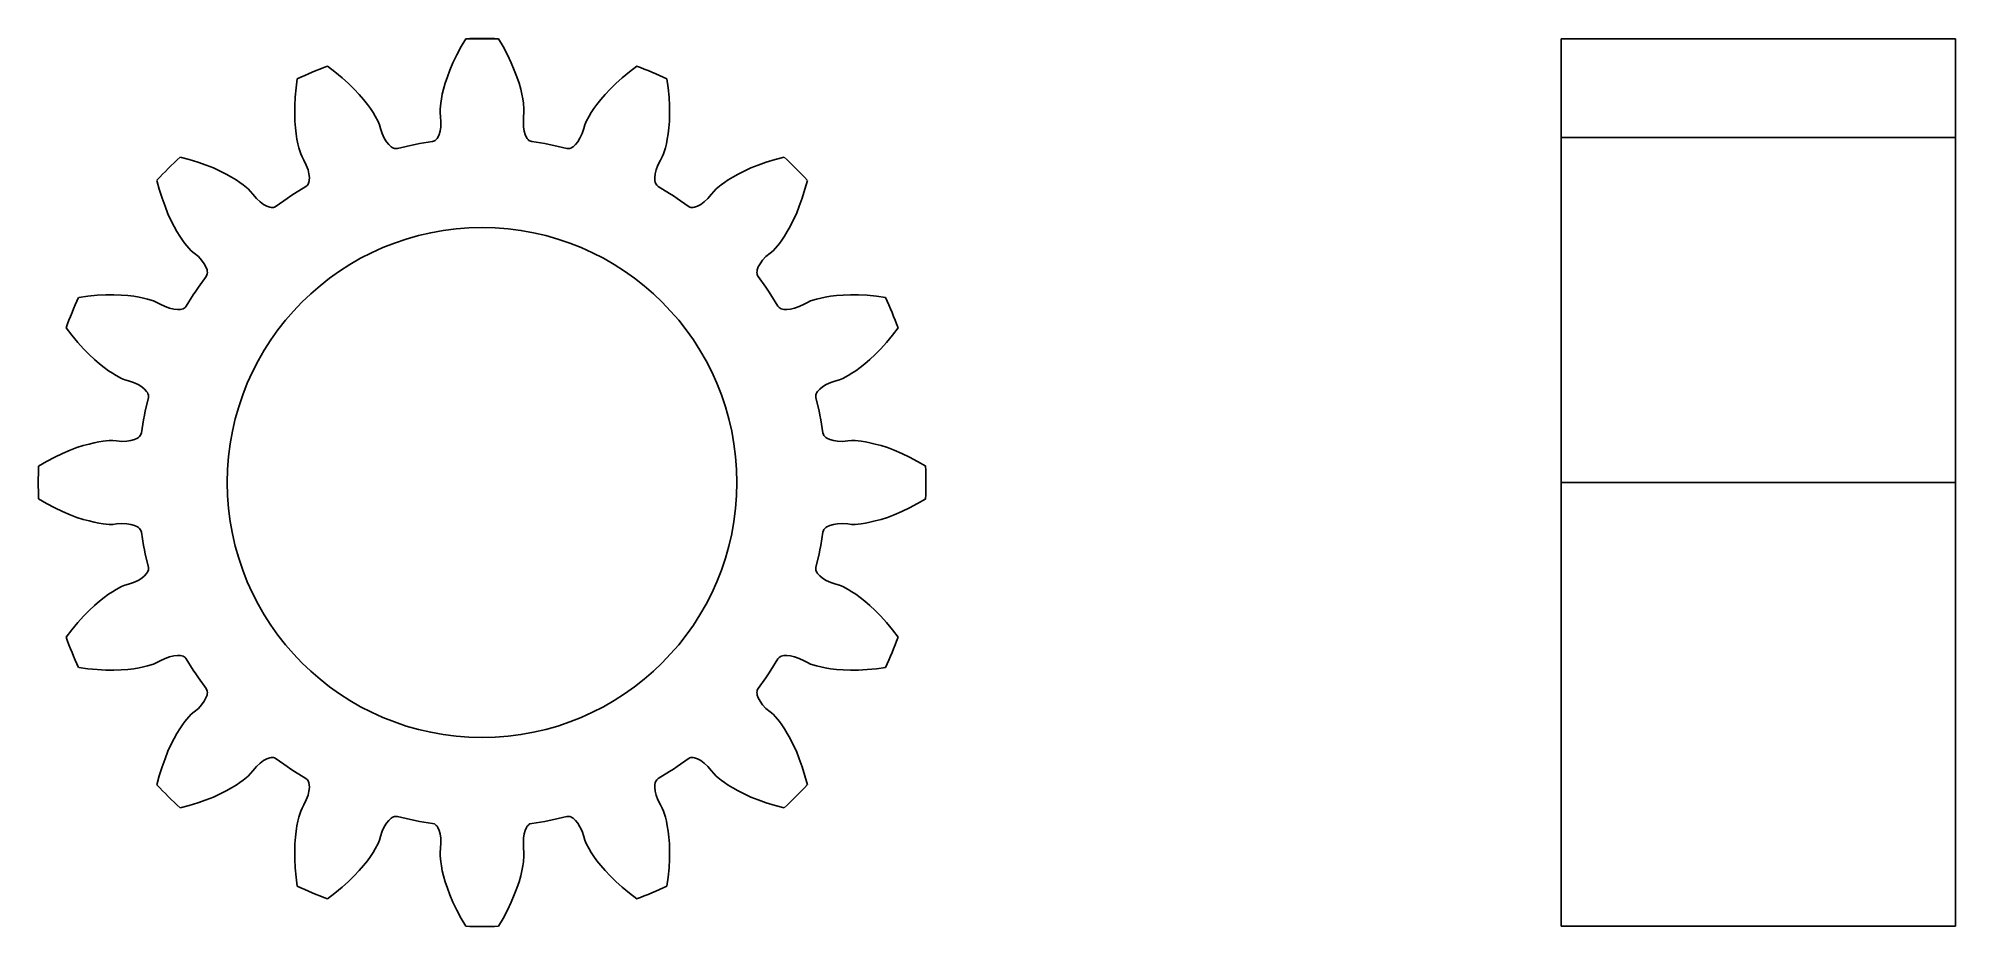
# Model space of a CAD drawing. Header units: millimetres. Extents: x -10140 to 28592, y 169 to 14599.
# Drawn here: x 28475.5 to 28592.2, y 7834.9 to 7888.9 of the extents above.
import ezdxf

# ---------------------------------------------------------------- set-up
doc = ezdxf.new("R2010")
doc.units = ezdxf.units.MM
doc.header["$LTSCALE"] = 0.2
doc.layers.add('layer1', color=7, linetype='Continuous')
doc.layers.add('layer3', color=7, linetype='Continuous')

msp = doc.modelspace()

# ---------------------------------------------------------------- linework, layer by layer
at = {"linetype": 'Continuous'}
for p, q in [((28501.55, 7888.85), (28503.54, 7888.85)), ((28568.19, 7888.85), (28568.19, 7834.89)), ((28568.19, 7888.85), (28592.19, 7888.85)), ((28568.19, 7888.85), (28568.19, 7882.85)), ((28592.19, 7888.85), (28592.19, 7834.89)), ((28568.19, 7882.85), (28592.19, 7882.85)), ((28568.19, 7861.87), (28592.19, 7861.87)), ((28568.19, 7834.89), (28592.19, 7834.89))]:
    msp.add_line(p, q, dxfattribs=at)
msp.add_circle((28502.54, 7861.87), 15.5)
msp.add_circle((28502.54, 7861.87), 15.5)
at = {"layer": 'layer1'}
for p, q in [((28501.26, 7888.37), (28501.55, 7888.85)), ((28503.54, 7888.85), (28503.82, 7888.37)), ((28500.77, 7887.39), (28501, 7887.87)), ((28501, 7887.87), (28501.26, 7888.37)), ((28503.82, 7888.37), (28504.09, 7887.87)), ((28504.09, 7887.87), (28504.31, 7887.39)), ((28493.14, 7887.18), (28493.59, 7886.84)), ((28493.59, 7886.84), (28494.02, 7886.48)), ((28494.02, 7886.48), (28494.41, 7886.13)), ((28500.3, 7886.14), (28500.43, 7886.53)), ((28500.43, 7886.53), (28500.58, 7886.94)), ((28500.58, 7886.94), (28500.77, 7887.39)), ((28504.31, 7887.39), (28504.5, 7886.94)), ((28504.5, 7886.94), (28504.66, 7886.53)), ((28504.66, 7886.53), (28504.79, 7886.14)), ((28510.68, 7886.13), (28511.07, 7886.48)), ((28511.07, 7886.48), (28511.5, 7886.84)), ((28511.5, 7886.84), (28511.95, 7887.18)), ((28491.14, 7884.77), (28491.17, 7885.3)), ((28491.17, 7885.3), (28491.22, 7885.86)), ((28491.22, 7885.86), (28491.3, 7886.42)), ((28494.41, 7886.13), (28494.76, 7885.79)), ((28494.76, 7885.79), (28495.06, 7885.46)), ((28495.06, 7885.46), (28495.33, 7885.15)), ((28500.07, 7885.19), (28500.12, 7885.47)), ((28500.12, 7885.47), (28500.2, 7885.79)), ((28500.2, 7885.79), (28500.3, 7886.14)), ((28504.79, 7886.14), (28504.89, 7885.79)), ((28504.89, 7885.79), (28504.96, 7885.47)), ((28504.96, 7885.47), (28505.02, 7885.19)), ((28509.76, 7885.15), (28510.02, 7885.46)), ((28510.02, 7885.46), (28510.33, 7885.79)), ((28510.33, 7885.79), (28510.68, 7886.13)), ((28513.79, 7886.42), (28513.87, 7885.86)), ((28513.87, 7885.86), (28513.92, 7885.3)), ((28513.92, 7885.3), (28513.95, 7884.77)), ((28491.14, 7884.29), (28491.14, 7884.77)), ((28491.15, 7883.84), (28491.14, 7884.29)), ((28495.33, 7885.15), (28495.56, 7884.86)), ((28495.56, 7884.86), (28495.75, 7884.6)), ((28495.75, 7884.6), (28495.91, 7884.36)), ((28495.91, 7884.36), (28496.04, 7884.14)), ((28496.04, 7884.14), (28496.21, 7883.81)), ((28500, 7884.56), (28500.03, 7884.94)), ((28500, 7884.34), (28500, 7884.56)), ((28500.02, 7884.12), (28500, 7884.34)), ((28500.03, 7884.94), (28500.07, 7885.19)), ((28505.02, 7885.19), (28505.06, 7884.94)), ((28505.06, 7884.94), (28505.09, 7884.56)), ((28505.09, 7884.34), (28505.07, 7884.12)), ((28505.09, 7884.56), (28505.09, 7884.34)), ((28508.87, 7883.81), (28509.05, 7884.14)), ((28509.05, 7884.14), (28509.18, 7884.36)), ((28509.18, 7884.36), (28509.34, 7884.6)), ((28509.34, 7884.6), (28509.53, 7884.86)), ((28509.53, 7884.86), (28509.76, 7885.15)), ((28513.95, 7884.29), (28513.94, 7883.84)), ((28513.95, 7884.77), (28513.95, 7884.29)), ((28491.18, 7883.43), (28491.15, 7883.84)), ((28491.23, 7883.07), (28491.18, 7883.43)), ((28491.28, 7882.75), (28491.23, 7883.07)), ((28496.21, 7883.81), (28496.3, 7883.61)), ((28496.3, 7883.61), (28496.36, 7883.39)), ((28496.36, 7883.39), (28496.47, 7883.08)), ((28496.47, 7883.08), (28496.59, 7882.8)), ((28499.85, 7882.84), (28499.93, 7883.02)), ((28499.93, 7883.02), (28499.99, 7883.23)), ((28499.99, 7883.23), (28500.03, 7883.49)), ((28500.04, 7883.79), (28500.02, 7884.12)), ((28500.03, 7883.49), (28500.04, 7883.79)), ((28505.07, 7884.12), (28505.05, 7883.79)), ((28505.05, 7883.79), (28505.06, 7883.49)), ((28505.06, 7883.49), (28505.1, 7883.23)), ((28505.1, 7883.23), (28505.16, 7883.02)), ((28505.16, 7883.02), (28505.24, 7882.84)), ((28508.49, 7882.8), (28508.62, 7883.08)), ((28508.62, 7883.08), (28508.73, 7883.39)), ((28508.73, 7883.39), (28508.79, 7883.61)), ((28508.79, 7883.61), (28508.87, 7883.81)), ((28513.86, 7883.07), (28513.81, 7882.75)), ((28513.9, 7883.43), (28513.86, 7883.07)), ((28513.94, 7883.84), (28513.9, 7883.43)), ((28491.33, 7882.46), (28491.28, 7882.75)), ((28491.39, 7882.22), (28491.33, 7882.46)), ((28491.51, 7881.86), (28491.39, 7882.22)), ((28491.59, 7881.66), (28491.51, 7881.86)), ((28496.59, 7882.8), (28496.73, 7882.58)), ((28496.73, 7882.58), (28496.87, 7882.41)), ((28496.87, 7882.41), (28497.01, 7882.28)), ((28497.01, 7882.28), (28497.08, 7882.23)), ((28497.08, 7882.23), (28497.15, 7882.2)), ((28497.15, 7882.2), (28497.22, 7882.18)), ((28497.22, 7882.18), (28497.28, 7882.17)), ((28497.28, 7882.17), (28497.4, 7882.18)), ((28497.4, 7882.18), (28498.19, 7882.36)), ((28498.19, 7882.36), (28498.46, 7882.42)), ((28498.46, 7882.42), (28498.73, 7882.47)), ((28498.73, 7882.47), (28499.53, 7882.6)), ((28499.53, 7882.6), (28499.64, 7882.64)), ((28499.64, 7882.64), (28499.69, 7882.67)), ((28499.69, 7882.67), (28499.75, 7882.72)), ((28499.75, 7882.72), (28499.8, 7882.78)), ((28499.8, 7882.78), (28499.85, 7882.84)), ((28505.24, 7882.84), (28505.29, 7882.78)), ((28505.29, 7882.78), (28505.34, 7882.72)), ((28505.34, 7882.72), (28505.39, 7882.67)), ((28505.39, 7882.67), (28505.45, 7882.64)), ((28505.45, 7882.64), (28505.56, 7882.6)), ((28505.56, 7882.6), (28506.36, 7882.47)), ((28506.36, 7882.47), (28506.63, 7882.42)), ((28506.63, 7882.42), (28506.9, 7882.36)), ((28506.9, 7882.36), (28507.69, 7882.18)), ((28507.69, 7882.18), (28507.8, 7882.17)), ((28507.8, 7882.17), (28507.87, 7882.18)), ((28507.87, 7882.18), (28507.94, 7882.2)), ((28507.94, 7882.2), (28508.01, 7882.23)), ((28508.01, 7882.23), (28508.08, 7882.28)), ((28508.08, 7882.28), (28508.22, 7882.41)), ((28508.22, 7882.41), (28508.36, 7882.58)), ((28508.36, 7882.58), (28508.49, 7882.8)), ((28513.58, 7881.86), (28513.5, 7881.66)), ((28513.69, 7882.22), (28513.58, 7881.86)), ((28513.75, 7882.46), (28513.69, 7882.22)), ((28513.81, 7882.75), (28513.75, 7882.46)), ((28484.17, 7881.65), (28484.71, 7881.51)), ((28484.71, 7881.51), (28485.25, 7881.34)), ((28485.25, 7881.34), (28485.75, 7881.17)), ((28485.75, 7881.17), (28486.2, 7880.99)), ((28486.2, 7880.99), (28486.61, 7880.8)), ((28486.61, 7880.8), (28486.97, 7880.62)), ((28491.7, 7881.46), (28491.59, 7881.66)), ((28491.84, 7881.16), (28491.7, 7881.46)), ((28491.95, 7880.88), (28491.84, 7881.16)), ((28492.01, 7880.63), (28491.95, 7880.88)), ((28492.04, 7880.41), (28492.01, 7880.63)), ((28513.08, 7880.63), (28513.05, 7880.41)), ((28513.14, 7880.88), (28513.08, 7880.63)), ((28513.24, 7881.16), (28513.14, 7880.88)), ((28513.39, 7881.46), (28513.24, 7881.16)), ((28513.5, 7881.66), (28513.39, 7881.46)), ((28518.12, 7880.62), (28518.48, 7880.8)), ((28518.48, 7880.8), (28518.89, 7880.99)), ((28518.89, 7880.99), (28519.34, 7881.17)), ((28519.34, 7881.17), (28519.83, 7881.34)), ((28519.83, 7881.34), (28520.37, 7881.51)), ((28520.37, 7881.51), (28520.92, 7881.65)), ((28482.9, 7879.7), (28482.76, 7880.24)), ((28483.07, 7879.16), (28482.9, 7879.7)), ((28486.97, 7880.62), (28487.29, 7880.44)), ((28487.29, 7880.44), (28487.57, 7880.27)), ((28487.57, 7880.27), (28487.81, 7880.11)), ((28487.81, 7880.11), (28488.01, 7879.96)), ((28488.01, 7879.96), (28488.3, 7879.72)), ((28488.3, 7879.72), (28488.46, 7879.56)), ((28488.46, 7879.56), (28488.6, 7879.39)), ((28491.13, 7879.44), (28491.82, 7879.87)), ((28491.82, 7879.87), (28491.91, 7879.94)), ((28491.91, 7879.94), (28491.95, 7880)), ((28491.95, 7880), (28491.98, 7880.06)), ((28491.98, 7880.06), (28492.01, 7880.13)), ((28492.01, 7880.13), (28492.03, 7880.22)), ((28492.03, 7880.22), (28492.04, 7880.41)), ((28513.05, 7880.41), (28513.06, 7880.22)), ((28513.06, 7880.22), (28513.08, 7880.13)), ((28513.08, 7880.13), (28513.1, 7880.06)), ((28513.1, 7880.06), (28513.14, 7880)), ((28513.14, 7880), (28513.18, 7879.94)), ((28513.18, 7879.94), (28513.26, 7879.87)), ((28513.26, 7879.87), (28513.95, 7879.44)), ((28516.49, 7879.39), (28516.63, 7879.56)), ((28516.63, 7879.56), (28516.79, 7879.72)), ((28516.79, 7879.72), (28517.08, 7879.96)), ((28517.08, 7879.96), (28517.28, 7880.11)), ((28517.28, 7880.11), (28517.52, 7880.27)), ((28517.52, 7880.27), (28517.8, 7880.44)), ((28517.8, 7880.44), (28518.12, 7880.62)), ((28522.18, 7879.7), (28522.02, 7879.16)), ((28522.33, 7880.24), (28522.18, 7879.7)), ((28483.25, 7878.67), (28483.07, 7879.16)), ((28483.43, 7878.21), (28483.25, 7878.67)), ((28488.6, 7879.39), (28488.82, 7879.14)), ((28488.82, 7879.14), (28489.04, 7878.93)), ((28489.04, 7878.93), (28489.24, 7878.78)), ((28489.24, 7878.78), (28489.44, 7878.67)), ((28489.44, 7878.67), (28489.62, 7878.61)), ((28489.62, 7878.61), (28489.7, 7878.59)), ((28489.7, 7878.59), (28489.78, 7878.59)), ((28489.78, 7878.59), (28489.85, 7878.59)), ((28489.85, 7878.59), (28489.92, 7878.61)), ((28489.92, 7878.61), (28490.02, 7878.66)), ((28490.02, 7878.66), (28490.68, 7879.14)), ((28490.68, 7879.14), (28490.9, 7879.29)), ((28490.9, 7879.29), (28491.13, 7879.44)), ((28513.95, 7879.44), (28514.18, 7879.29)), ((28514.18, 7879.29), (28514.41, 7879.14)), ((28514.41, 7879.14), (28515.07, 7878.66)), ((28515.07, 7878.66), (28515.17, 7878.61)), ((28515.17, 7878.61), (28515.24, 7878.59)), ((28515.24, 7878.59), (28515.31, 7878.59)), ((28515.31, 7878.59), (28515.39, 7878.59)), ((28515.39, 7878.59), (28515.47, 7878.61)), ((28515.47, 7878.61), (28515.65, 7878.67)), ((28515.65, 7878.67), (28515.84, 7878.78)), ((28515.84, 7878.78), (28516.05, 7878.93)), ((28516.05, 7878.93), (28516.27, 7879.14)), ((28516.27, 7879.14), (28516.49, 7879.39)), ((28521.84, 7878.67), (28521.66, 7878.21)), ((28522.02, 7879.16), (28521.84, 7878.67)), ((28483.61, 7877.81), (28483.43, 7878.21)), ((28483.8, 7877.44), (28483.61, 7877.81)), ((28483.97, 7877.12), (28483.8, 7877.44)), ((28521.29, 7877.44), (28521.11, 7877.12)), ((28521.47, 7877.81), (28521.29, 7877.44)), ((28521.66, 7878.21), (28521.47, 7877.81)), ((28484.15, 7876.84), (28483.97, 7877.12)), ((28484.31, 7876.61), (28484.15, 7876.84)), ((28484.46, 7876.41), (28484.31, 7876.61)), ((28484.7, 7876.12), (28484.46, 7876.41)), ((28484.85, 7875.96), (28484.7, 7876.12)), ((28520.39, 7876.12), (28520.24, 7875.96)), ((28520.63, 7876.41), (28520.39, 7876.12)), ((28520.78, 7876.61), (28520.63, 7876.41)), ((28520.94, 7876.84), (28520.78, 7876.61)), ((28521.11, 7877.12), (28520.94, 7876.84)), ((28485.03, 7875.82), (28484.85, 7875.96)), ((28485.28, 7875.6), (28485.03, 7875.82)), ((28485.48, 7875.38), (28485.28, 7875.6)), ((28485.64, 7875.17), (28485.48, 7875.38)), ((28485.74, 7874.98), (28485.64, 7875.17)), ((28485.81, 7874.8), (28485.74, 7874.98)), ((28485.82, 7874.71), (28485.81, 7874.8)), ((28519.28, 7874.8), (28519.27, 7874.71)), ((28519.34, 7874.98), (28519.28, 7874.8)), ((28519.45, 7875.17), (28519.34, 7874.98)), ((28519.61, 7875.38), (28519.45, 7875.17)), ((28519.81, 7875.6), (28519.61, 7875.38)), ((28520.06, 7875.82), (28519.81, 7875.6)), ((28520.24, 7875.96), (28520.06, 7875.82)), ((28485.12, 7873.51), (28485.28, 7873.74)), ((28485.28, 7873.74), (28485.75, 7874.4)), ((28485.75, 7874.4), (28485.8, 7874.5)), ((28485.8, 7874.5), (28485.82, 7874.56)), ((28485.83, 7874.63), (28485.82, 7874.71)), ((28485.82, 7874.56), (28485.83, 7874.63)), ((28519.27, 7874.71), (28519.26, 7874.63)), ((28519.26, 7874.63), (28519.27, 7874.56)), ((28519.27, 7874.56), (28519.28, 7874.5)), ((28519.28, 7874.5), (28519.34, 7874.4)), ((28519.34, 7874.4), (28519.81, 7873.74)), ((28519.81, 7873.74), (28519.96, 7873.51)), ((28478, 7873.12), (28478.56, 7873.19)), ((28478.56, 7873.19), (28479.12, 7873.25)), ((28479.12, 7873.25), (28479.64, 7873.27)), ((28479.64, 7873.27), (28480.13, 7873.28)), ((28480.13, 7873.28), (28480.58, 7873.26)), ((28480.58, 7873.26), (28480.98, 7873.23)), ((28480.98, 7873.23), (28481.35, 7873.19)), ((28481.35, 7873.19), (28481.67, 7873.14)), ((28481.67, 7873.14), (28481.95, 7873.08)), ((28481.95, 7873.08), (28482.19, 7873.02)), ((28482.19, 7873.02), (28482.55, 7872.91)), ((28482.55, 7872.91), (28482.76, 7872.82)), ((28482.76, 7872.82), (28482.95, 7872.72)), ((28482.95, 7872.72), (28483.26, 7872.57)), ((28483.26, 7872.57), (28483.53, 7872.47)), ((28483.53, 7872.47), (28483.78, 7872.4)), ((28484.35, 7872.43), (28484.42, 7872.46)), ((28484.42, 7872.46), (28484.47, 7872.5)), ((28484.47, 7872.5), (28484.54, 7872.59)), ((28484.54, 7872.59), (28484.97, 7873.28)), ((28484.97, 7873.28), (28485.12, 7873.51)), ((28519.96, 7873.51), (28520.11, 7873.28)), ((28520.11, 7873.28), (28520.54, 7872.59)), ((28520.54, 7872.59), (28520.62, 7872.5)), ((28520.62, 7872.5), (28520.67, 7872.46)), ((28520.67, 7872.46), (28520.73, 7872.43)), ((28521.3, 7872.4), (28521.55, 7872.47)), ((28521.55, 7872.47), (28521.83, 7872.57)), ((28521.83, 7872.57), (28522.13, 7872.72)), ((28522.13, 7872.72), (28522.33, 7872.82)), ((28522.33, 7872.82), (28522.53, 7872.91)), ((28522.53, 7872.91), (28522.89, 7873.02)), ((28522.89, 7873.02), (28523.14, 7873.08)), ((28523.14, 7873.08), (28523.42, 7873.14)), ((28523.42, 7873.14), (28523.74, 7873.19)), ((28523.74, 7873.19), (28524.11, 7873.23)), ((28524.11, 7873.23), (28524.51, 7873.26)), ((28524.51, 7873.26), (28524.96, 7873.28)), ((28524.96, 7873.28), (28525.45, 7873.27)), ((28525.45, 7873.27), (28525.97, 7873.25)), ((28525.97, 7873.25), (28526.53, 7873.19)), ((28526.53, 7873.19), (28527.09, 7873.12)), ((28483.78, 7872.4), (28484.01, 7872.38)), ((28484.01, 7872.38), (28484.2, 7872.39)), ((28484.2, 7872.39), (28484.28, 7872.41)), ((28484.28, 7872.41), (28484.35, 7872.43)), ((28520.73, 7872.43), (28520.81, 7872.41)), ((28520.81, 7872.41), (28520.89, 7872.39)), ((28520.89, 7872.39), (28521.08, 7872.38)), ((28521.08, 7872.38), (28521.3, 7872.4)), ((28477.58, 7870.83), (28477.23, 7871.27)), ((28477.94, 7870.39), (28477.58, 7870.83)), ((28478.29, 7870), (28477.94, 7870.39)), ((28527.15, 7870.39), (28526.8, 7870)), ((28527.51, 7870.83), (28527.15, 7870.39)), ((28527.85, 7871.27), (28527.51, 7870.83)), ((28478.63, 7869.66), (28478.29, 7870)), ((28478.96, 7869.35), (28478.63, 7869.66)), ((28479.26, 7869.08), (28478.96, 7869.35)), ((28479.55, 7868.86), (28479.26, 7869.08)), ((28525.82, 7869.08), (28525.54, 7868.86)), ((28526.13, 7869.35), (28525.82, 7869.08)), ((28526.46, 7869.66), (28526.13, 7869.35)), ((28526.8, 7870), (28526.46, 7869.66)), ((28479.82, 7868.66), (28479.55, 7868.86)), ((28480.06, 7868.51), (28479.82, 7868.66)), ((28480.27, 7868.38), (28480.06, 7868.51)), ((28480.6, 7868.2), (28480.27, 7868.38)), ((28480.81, 7868.12), (28480.6, 7868.2)), ((28481.02, 7868.05), (28480.81, 7868.12)), ((28481.34, 7867.94), (28481.02, 7868.05)), ((28481.61, 7867.82), (28481.34, 7867.94)), ((28481.83, 7867.69), (28481.61, 7867.82)), ((28523.48, 7867.82), (28523.26, 7867.69)), ((28523.75, 7867.94), (28523.48, 7867.82)), ((28524.07, 7868.05), (28523.75, 7867.94)), ((28524.28, 7868.12), (28524.07, 7868.05)), ((28524.48, 7868.2), (28524.28, 7868.12)), ((28524.82, 7868.38), (28524.48, 7868.2)), ((28525.03, 7868.51), (28524.82, 7868.38)), ((28525.27, 7868.66), (28525.03, 7868.51)), ((28525.54, 7868.86), (28525.27, 7868.66)), ((28482.01, 7867.55), (28481.83, 7867.69)), ((28482.13, 7867.41), (28482.01, 7867.55)), ((28482.05, 7866.23), (28482.24, 7867.02)), ((28482.18, 7867.34), (28482.13, 7867.41)), ((28482.21, 7867.27), (28482.18, 7867.34)), ((28482.24, 7867.2), (28482.21, 7867.27)), ((28482.25, 7867.13), (28482.24, 7867.2)), ((28482.24, 7867.02), (28482.25, 7867.13)), ((28522.85, 7867.2), (28522.84, 7867.13)), ((28522.84, 7867.13), (28522.85, 7867.02)), ((28522.87, 7867.27), (28522.85, 7867.2)), ((28522.85, 7867.02), (28523.04, 7866.23)), ((28522.91, 7867.34), (28522.87, 7867.27)), ((28522.95, 7867.41), (28522.91, 7867.34)), ((28523.08, 7867.55), (28522.95, 7867.41)), ((28523.26, 7867.69), (28523.08, 7867.55)), ((28481.81, 7864.89), (28481.94, 7865.69)), ((28481.94, 7865.69), (28482, 7865.96)), ((28482, 7865.96), (28482.05, 7866.23)), ((28523.04, 7866.23), (28523.09, 7865.96)), ((28523.09, 7865.96), (28523.14, 7865.69)), ((28523.14, 7865.69), (28523.28, 7864.89)), ((28478.95, 7864.29), (28479.23, 7864.35)), ((28479.23, 7864.35), (28479.48, 7864.38)), ((28479.48, 7864.38), (28479.85, 7864.42)), ((28479.85, 7864.42), (28480.07, 7864.42)), ((28480.07, 7864.42), (28480.29, 7864.4)), ((28480.29, 7864.4), (28480.63, 7864.37)), ((28480.63, 7864.37), (28480.93, 7864.38)), ((28480.93, 7864.38), (28481.18, 7864.42)), ((28481.18, 7864.42), (28481.4, 7864.48)), ((28481.4, 7864.48), (28481.57, 7864.57)), ((28481.57, 7864.57), (28481.64, 7864.61)), ((28481.64, 7864.61), (28481.7, 7864.67)), ((28481.7, 7864.67), (28481.74, 7864.72)), ((28481.74, 7864.72), (28481.78, 7864.78)), ((28481.78, 7864.78), (28481.81, 7864.89)), ((28523.28, 7864.89), (28523.31, 7864.78)), ((28523.31, 7864.78), (28523.34, 7864.72)), ((28523.34, 7864.72), (28523.39, 7864.67)), ((28523.39, 7864.67), (28523.45, 7864.61)), ((28523.45, 7864.61), (28523.52, 7864.57)), ((28523.52, 7864.57), (28523.69, 7864.48)), ((28523.69, 7864.48), (28523.91, 7864.42)), ((28523.91, 7864.42), (28524.16, 7864.38)), ((28524.16, 7864.38), (28524.46, 7864.37)), ((28524.46, 7864.37), (28524.79, 7864.4)), ((28524.79, 7864.4), (28525.02, 7864.42)), ((28525.02, 7864.42), (28525.24, 7864.42)), ((28525.24, 7864.42), (28525.61, 7864.38)), ((28525.61, 7864.38), (28525.86, 7864.35)), ((28525.86, 7864.35), (28526.14, 7864.29)), ((28475.56, 7862.87), (28476.05, 7863.15)), ((28476.05, 7863.15), (28476.55, 7863.41)), ((28476.55, 7863.41), (28477.02, 7863.64)), ((28477.02, 7863.64), (28477.47, 7863.83)), ((28477.47, 7863.83), (28477.89, 7863.99)), ((28477.89, 7863.99), (28478.28, 7864.11)), ((28478.28, 7864.11), (28478.63, 7864.21)), ((28478.63, 7864.21), (28478.95, 7864.29)), ((28526.14, 7864.29), (28526.46, 7864.21)), ((28526.46, 7864.21), (28526.81, 7864.11)), ((28526.81, 7864.11), (28527.2, 7863.99)), ((28527.2, 7863.99), (28527.62, 7863.83)), ((28527.62, 7863.83), (28528.07, 7863.64)), ((28528.07, 7863.64), (28528.54, 7863.41)), ((28528.54, 7863.41), (28529.04, 7863.15)), ((28529.04, 7863.15), (28529.53, 7862.87)), ((28476.05, 7860.59), (28475.56, 7860.87)), ((28529.53, 7860.87), (28529.04, 7860.59)), ((28476.55, 7860.33), (28476.05, 7860.59)), ((28477.02, 7860.1), (28476.55, 7860.33)), ((28477.47, 7859.91), (28477.02, 7860.1)), ((28477.89, 7859.75), (28477.47, 7859.91)), ((28478.28, 7859.63), (28477.89, 7859.75)), ((28527.2, 7859.75), (28526.81, 7859.63)), ((28527.62, 7859.91), (28527.2, 7859.75)), ((28528.07, 7860.1), (28527.62, 7859.91)), ((28528.54, 7860.33), (28528.07, 7860.1)), ((28529.04, 7860.59), (28528.54, 7860.33)), ((28478.63, 7859.53), (28478.28, 7859.63)), ((28478.95, 7859.45), (28478.63, 7859.53)), ((28479.23, 7859.4), (28478.95, 7859.45)), ((28479.48, 7859.36), (28479.23, 7859.4)), ((28479.85, 7859.32), (28479.48, 7859.36)), ((28480.07, 7859.32), (28479.85, 7859.32)), ((28480.29, 7859.35), (28480.07, 7859.32)), ((28480.63, 7859.37), (28480.29, 7859.35)), ((28480.93, 7859.36), (28480.63, 7859.37)), ((28481.18, 7859.32), (28480.93, 7859.36)), ((28481.4, 7859.26), (28481.18, 7859.32)), ((28481.57, 7859.17), (28481.4, 7859.26)), ((28481.64, 7859.13), (28481.57, 7859.17)), ((28481.7, 7859.07), (28481.64, 7859.13)), ((28481.74, 7859.02), (28481.7, 7859.07)), ((28481.78, 7858.96), (28481.74, 7859.02)), ((28481.81, 7858.85), (28481.78, 7858.96)), ((28481.94, 7858.05), (28481.81, 7858.85)), ((28523.28, 7858.85), (28523.14, 7858.05)), ((28523.31, 7858.96), (28523.28, 7858.85)), ((28523.34, 7859.02), (28523.31, 7858.96)), ((28523.39, 7859.07), (28523.34, 7859.02)), ((28523.45, 7859.13), (28523.39, 7859.07)), ((28523.52, 7859.17), (28523.45, 7859.13)), ((28523.69, 7859.26), (28523.52, 7859.17)), ((28523.91, 7859.32), (28523.69, 7859.26)), ((28524.16, 7859.36), (28523.91, 7859.32)), ((28524.46, 7859.37), (28524.16, 7859.36)), ((28524.79, 7859.35), (28524.46, 7859.37)), ((28525.02, 7859.32), (28524.79, 7859.35)), ((28525.24, 7859.32), (28525.02, 7859.32)), ((28525.61, 7859.36), (28525.24, 7859.32)), ((28525.86, 7859.4), (28525.61, 7859.36)), ((28526.14, 7859.45), (28525.86, 7859.4)), ((28526.46, 7859.53), (28526.14, 7859.45)), ((28526.81, 7859.63), (28526.46, 7859.53)), ((28482, 7857.78), (28481.94, 7858.05)), ((28482.05, 7857.51), (28482, 7857.78)), ((28482.24, 7856.72), (28482.05, 7857.51)), ((28523.04, 7857.51), (28522.85, 7856.72)), ((28523.09, 7857.78), (28523.04, 7857.51)), ((28523.14, 7858.05), (28523.09, 7857.78)), ((28481.83, 7856.05), (28482.01, 7856.19)), ((28482.01, 7856.19), (28482.13, 7856.33)), ((28482.13, 7856.33), (28482.18, 7856.41)), ((28482.18, 7856.41), (28482.21, 7856.48)), ((28482.21, 7856.48), (28482.24, 7856.54)), ((28482.25, 7856.61), (28482.24, 7856.72)), ((28482.24, 7856.54), (28482.25, 7856.61)), ((28522.85, 7856.72), (28522.84, 7856.61)), ((28522.84, 7856.61), (28522.85, 7856.54)), ((28522.85, 7856.54), (28522.87, 7856.48)), ((28522.87, 7856.48), (28522.91, 7856.41)), ((28522.91, 7856.41), (28522.95, 7856.33)), ((28522.95, 7856.33), (28523.08, 7856.19)), ((28523.08, 7856.19), (28523.26, 7856.05)), ((28479.55, 7854.88), (28479.82, 7855.08)), ((28479.82, 7855.08), (28480.06, 7855.23)), ((28480.06, 7855.23), (28480.27, 7855.36)), ((28480.27, 7855.36), (28480.6, 7855.54)), ((28480.6, 7855.54), (28480.81, 7855.63)), ((28480.81, 7855.63), (28481.02, 7855.69)), ((28481.02, 7855.69), (28481.34, 7855.8)), ((28481.34, 7855.8), (28481.61, 7855.92)), ((28481.61, 7855.92), (28481.83, 7856.05)), ((28523.26, 7856.05), (28523.48, 7855.92)), ((28523.48, 7855.92), (28523.75, 7855.8)), ((28523.75, 7855.8), (28524.07, 7855.69)), ((28524.07, 7855.69), (28524.28, 7855.63)), ((28524.28, 7855.63), (28524.48, 7855.54)), ((28524.48, 7855.54), (28524.82, 7855.36)), ((28524.82, 7855.36), (28525.03, 7855.23)), ((28525.03, 7855.23), (28525.27, 7855.08)), ((28525.27, 7855.08), (28525.54, 7854.88)), ((28478.29, 7853.74), (28478.63, 7854.09)), ((28478.63, 7854.09), (28478.96, 7854.39)), ((28478.96, 7854.39), (28479.26, 7854.66)), ((28479.26, 7854.66), (28479.55, 7854.88)), ((28525.54, 7854.88), (28525.82, 7854.66)), ((28525.82, 7854.66), (28526.13, 7854.39)), ((28526.13, 7854.39), (28526.46, 7854.09)), ((28526.46, 7854.09), (28526.8, 7853.74)), ((28477.23, 7852.47), (28477.58, 7852.91)), ((28477.58, 7852.91), (28477.94, 7853.35)), ((28477.94, 7853.35), (28478.29, 7853.74)), ((28526.8, 7853.74), (28527.15, 7853.35)), ((28527.15, 7853.35), (28527.51, 7852.91)), ((28527.51, 7852.91), (28527.85, 7852.47)), ((28478.56, 7850.55), (28478, 7850.62)), ((28479.12, 7850.5), (28478.56, 7850.55)), ((28479.64, 7850.47), (28479.12, 7850.5)), ((28480.13, 7850.46), (28479.64, 7850.47)), ((28480.58, 7850.48), (28480.13, 7850.46)), ((28480.98, 7850.51), (28480.58, 7850.48)), ((28481.35, 7850.55), (28480.98, 7850.51)), ((28481.67, 7850.6), (28481.35, 7850.55)), ((28481.95, 7850.66), (28481.67, 7850.6)), ((28482.19, 7850.72), (28481.95, 7850.66)), ((28482.55, 7850.83), (28482.19, 7850.72)), ((28482.76, 7850.92), (28482.55, 7850.83)), ((28482.95, 7851.02), (28482.76, 7850.92)), ((28483.26, 7851.17), (28482.95, 7851.02)), ((28483.53, 7851.28), (28483.26, 7851.17)), ((28483.78, 7851.34), (28483.53, 7851.28)), ((28484.01, 7851.36), (28483.78, 7851.34)), ((28484.2, 7851.35), (28484.01, 7851.36)), ((28484.28, 7851.34), (28484.2, 7851.35)), ((28484.35, 7851.31), (28484.28, 7851.34)), ((28484.42, 7851.28), (28484.35, 7851.31)), ((28484.47, 7851.24), (28484.42, 7851.28)), ((28484.54, 7851.15), (28484.47, 7851.24)), ((28484.97, 7850.46), (28484.54, 7851.15)), ((28485.12, 7850.23), (28484.97, 7850.46)), ((28520.11, 7850.46), (28519.96, 7850.23)), ((28520.54, 7851.15), (28520.11, 7850.46)), ((28520.62, 7851.24), (28520.54, 7851.15)), ((28520.67, 7851.28), (28520.62, 7851.24)), ((28520.73, 7851.31), (28520.67, 7851.28)), ((28520.81, 7851.34), (28520.73, 7851.31)), ((28520.89, 7851.35), (28520.81, 7851.34)), ((28521.08, 7851.36), (28520.89, 7851.35)), ((28521.3, 7851.34), (28521.08, 7851.36)), ((28521.55, 7851.28), (28521.3, 7851.34)), ((28521.83, 7851.17), (28521.55, 7851.28)), ((28522.13, 7851.02), (28521.83, 7851.17)), ((28522.33, 7850.92), (28522.13, 7851.02)), ((28522.53, 7850.83), (28522.33, 7850.92)), ((28522.89, 7850.72), (28522.53, 7850.83)), ((28523.14, 7850.66), (28522.89, 7850.72)), ((28523.42, 7850.6), (28523.14, 7850.66)), ((28523.74, 7850.55), (28523.42, 7850.6)), ((28524.11, 7850.51), (28523.74, 7850.55)), ((28524.51, 7850.48), (28524.11, 7850.51)), ((28524.96, 7850.46), (28524.51, 7850.48)), ((28525.45, 7850.47), (28524.96, 7850.46)), ((28525.97, 7850.5), (28525.45, 7850.47)), ((28526.53, 7850.55), (28525.97, 7850.5)), ((28527.09, 7850.62), (28526.53, 7850.55)), ((28485.28, 7850), (28485.12, 7850.23)), ((28485.75, 7849.34), (28485.28, 7850)), ((28485.8, 7849.24), (28485.75, 7849.34)), ((28485.82, 7849.18), (28485.8, 7849.24)), ((28485.83, 7849.11), (28485.82, 7849.18)), ((28519.27, 7849.18), (28519.26, 7849.11)), ((28519.28, 7849.24), (28519.27, 7849.18)), ((28519.34, 7849.34), (28519.28, 7849.24)), ((28519.81, 7850), (28519.34, 7849.34)), ((28519.96, 7850.23), (28519.81, 7850)), ((28485.03, 7847.92), (28485.28, 7848.14)), ((28485.28, 7848.14), (28485.48, 7848.36)), ((28485.48, 7848.36), (28485.64, 7848.57)), ((28485.64, 7848.57), (28485.74, 7848.77)), ((28485.74, 7848.77), (28485.81, 7848.95)), ((28485.81, 7848.95), (28485.82, 7849.03)), ((28485.82, 7849.03), (28485.83, 7849.11)), ((28519.26, 7849.11), (28519.27, 7849.03)), ((28519.27, 7849.03), (28519.28, 7848.95)), ((28519.28, 7848.95), (28519.34, 7848.77)), ((28519.34, 7848.77), (28519.45, 7848.57)), ((28519.45, 7848.57), (28519.61, 7848.36)), ((28519.61, 7848.36), (28519.81, 7848.14)), ((28519.81, 7848.14), (28520.06, 7847.92)), ((28483.97, 7846.62), (28484.15, 7846.9)), ((28484.15, 7846.9), (28484.31, 7847.13)), ((28484.31, 7847.13), (28484.46, 7847.34)), ((28484.46, 7847.34), (28484.7, 7847.63)), ((28484.7, 7847.63), (28484.85, 7847.78)), ((28484.85, 7847.78), (28485.03, 7847.92)), ((28520.06, 7847.92), (28520.24, 7847.78)), ((28520.24, 7847.78), (28520.39, 7847.63)), ((28520.39, 7847.63), (28520.63, 7847.34)), ((28520.63, 7847.34), (28520.78, 7847.13)), ((28520.78, 7847.13), (28520.94, 7846.9)), ((28520.94, 7846.9), (28521.11, 7846.62)), ((28483.43, 7845.53), (28483.61, 7845.93)), ((28483.61, 7845.93), (28483.8, 7846.3)), ((28483.8, 7846.3), (28483.97, 7846.62)), ((28521.11, 7846.62), (28521.29, 7846.3)), ((28521.29, 7846.3), (28521.47, 7845.93)), ((28521.47, 7845.93), (28521.66, 7845.53)), ((28482.9, 7844.04), (28483.07, 7844.58)), ((28483.07, 7844.58), (28483.25, 7845.08)), ((28483.25, 7845.08), (28483.43, 7845.53)), ((28488.82, 7844.6), (28488.6, 7844.35)), ((28489.04, 7844.81), (28488.82, 7844.6)), ((28489.24, 7844.96), (28489.04, 7844.81)), ((28489.44, 7845.07), (28489.24, 7844.96)), ((28489.62, 7845.13), (28489.44, 7845.07)), ((28489.7, 7845.15), (28489.62, 7845.13)), ((28489.78, 7845.15), (28489.7, 7845.15)), ((28489.85, 7845.15), (28489.78, 7845.15)), ((28489.92, 7845.13), (28489.85, 7845.15)), ((28490.02, 7845.08), (28489.92, 7845.13)), ((28490.68, 7844.61), (28490.02, 7845.08)), ((28490.9, 7844.45), (28490.68, 7844.61)), ((28514.41, 7844.61), (28514.18, 7844.45)), ((28515.07, 7845.08), (28514.41, 7844.61)), ((28515.17, 7845.13), (28515.07, 7845.08)), ((28515.24, 7845.15), (28515.17, 7845.13)), ((28515.31, 7845.15), (28515.24, 7845.15)), ((28515.39, 7845.15), (28515.31, 7845.15)), ((28515.47, 7845.13), (28515.39, 7845.15)), ((28515.65, 7845.07), (28515.47, 7845.13)), ((28515.84, 7844.96), (28515.65, 7845.07)), ((28516.05, 7844.81), (28515.84, 7844.96)), ((28516.27, 7844.6), (28516.05, 7844.81)), ((28516.49, 7844.35), (28516.27, 7844.6)), ((28521.66, 7845.53), (28521.84, 7845.08)), ((28521.84, 7845.08), (28522.02, 7844.58)), ((28522.02, 7844.58), (28522.18, 7844.04)), ((28482.76, 7843.5), (28482.9, 7844.04)), ((28487.29, 7843.3), (28486.97, 7843.12)), ((28487.57, 7843.47), (28487.29, 7843.3)), ((28487.81, 7843.63), (28487.57, 7843.47)), ((28488.01, 7843.78), (28487.81, 7843.63)), ((28488.3, 7844.02), (28488.01, 7843.78)), ((28488.46, 7844.18), (28488.3, 7844.02)), ((28488.6, 7844.35), (28488.46, 7844.18)), ((28491.13, 7844.3), (28490.9, 7844.45)), ((28491.82, 7843.87), (28491.13, 7844.3)), ((28491.91, 7843.8), (28491.82, 7843.87)), ((28491.95, 7843.74), (28491.91, 7843.8)), ((28491.98, 7843.68), (28491.95, 7843.74)), ((28492.01, 7843.61), (28491.98, 7843.68)), ((28492.03, 7843.52), (28492.01, 7843.61)), ((28492.01, 7843.11), (28492.04, 7843.33)), ((28492.04, 7843.33), (28492.03, 7843.52)), ((28513.06, 7843.52), (28513.05, 7843.33)), ((28513.05, 7843.33), (28513.08, 7843.11)), ((28513.08, 7843.61), (28513.06, 7843.52)), ((28513.1, 7843.68), (28513.08, 7843.61)), ((28513.14, 7843.74), (28513.1, 7843.68)), ((28513.18, 7843.8), (28513.14, 7843.74)), ((28513.26, 7843.87), (28513.18, 7843.8)), ((28513.95, 7844.3), (28513.26, 7843.87)), ((28514.18, 7844.45), (28513.95, 7844.3)), ((28516.63, 7844.18), (28516.49, 7844.35)), ((28516.79, 7844.02), (28516.63, 7844.18)), ((28517.08, 7843.78), (28516.79, 7844.02)), ((28517.28, 7843.63), (28517.08, 7843.78)), ((28517.52, 7843.47), (28517.28, 7843.63)), ((28517.8, 7843.3), (28517.52, 7843.47)), ((28518.12, 7843.12), (28517.8, 7843.3)), ((28522.18, 7844.04), (28522.33, 7843.5)), ((28484.71, 7842.23), (28484.17, 7842.09)), ((28485.25, 7842.4), (28484.71, 7842.23)), ((28485.75, 7842.57), (28485.25, 7842.4)), ((28486.2, 7842.75), (28485.75, 7842.57)), ((28486.61, 7842.94), (28486.2, 7842.75)), ((28486.97, 7843.12), (28486.61, 7842.94)), ((28491.59, 7842.08), (28491.7, 7842.28)), ((28491.7, 7842.28), (28491.84, 7842.58)), ((28491.84, 7842.58), (28491.95, 7842.86)), ((28491.95, 7842.86), (28492.01, 7843.11)), ((28513.08, 7843.11), (28513.14, 7842.86)), ((28513.14, 7842.86), (28513.24, 7842.58)), ((28513.24, 7842.58), (28513.39, 7842.28)), ((28513.39, 7842.28), (28513.5, 7842.08)), ((28518.48, 7842.94), (28518.12, 7843.12)), ((28518.89, 7842.75), (28518.48, 7842.94)), ((28519.34, 7842.57), (28518.89, 7842.75)), ((28519.83, 7842.4), (28519.34, 7842.57)), ((28520.37, 7842.23), (28519.83, 7842.4)), ((28520.92, 7842.09), (28520.37, 7842.23)), ((28491.23, 7840.67), (28491.28, 7841)), ((28491.28, 7841), (28491.33, 7841.28)), ((28491.33, 7841.28), (28491.39, 7841.52)), ((28491.39, 7841.52), (28491.51, 7841.88)), ((28491.51, 7841.88), (28491.59, 7842.08)), ((28496.73, 7841.16), (28496.59, 7840.94)), ((28496.87, 7841.33), (28496.73, 7841.16)), ((28497.01, 7841.46), (28496.87, 7841.33)), ((28497.08, 7841.51), (28497.01, 7841.46)), ((28497.15, 7841.54), (28497.08, 7841.51)), ((28497.22, 7841.56), (28497.15, 7841.54)), ((28497.28, 7841.57), (28497.22, 7841.56)), ((28497.4, 7841.56), (28497.28, 7841.57)), ((28498.19, 7841.38), (28497.4, 7841.56)), ((28498.46, 7841.32), (28498.19, 7841.38)), ((28498.73, 7841.27), (28498.46, 7841.32)), ((28499.53, 7841.14), (28498.73, 7841.27)), ((28499.64, 7841.11), (28499.53, 7841.14)), ((28499.69, 7841.07), (28499.64, 7841.11)), ((28499.75, 7841.02), (28499.69, 7841.07)), ((28499.8, 7840.97), (28499.75, 7841.02)), ((28499.85, 7840.9), (28499.8, 7840.97)), ((28505.29, 7840.97), (28505.24, 7840.9)), ((28505.34, 7841.02), (28505.29, 7840.97)), ((28505.39, 7841.07), (28505.34, 7841.02)), ((28505.45, 7841.11), (28505.39, 7841.07)), ((28505.56, 7841.14), (28505.45, 7841.11)), ((28506.36, 7841.27), (28505.56, 7841.14)), ((28506.63, 7841.32), (28506.36, 7841.27)), ((28506.9, 7841.38), (28506.63, 7841.32)), ((28507.69, 7841.56), (28506.9, 7841.38)), ((28507.8, 7841.57), (28507.69, 7841.56)), ((28507.87, 7841.56), (28507.8, 7841.57)), ((28507.94, 7841.54), (28507.87, 7841.56)), ((28508.01, 7841.51), (28507.94, 7841.54)), ((28508.08, 7841.46), (28508.01, 7841.51)), ((28508.22, 7841.33), (28508.08, 7841.46)), ((28508.36, 7841.16), (28508.22, 7841.33)), ((28508.49, 7840.94), (28508.36, 7841.16)), ((28513.5, 7842.08), (28513.58, 7841.88)), ((28513.58, 7841.88), (28513.69, 7841.52)), ((28513.69, 7841.52), (28513.75, 7841.28)), ((28513.75, 7841.28), (28513.81, 7841)), ((28513.81, 7841), (28513.86, 7840.67)), ((28491.14, 7839.46), (28491.15, 7839.9)), ((28491.15, 7839.9), (28491.18, 7840.31)), ((28491.18, 7840.31), (28491.23, 7840.67)), ((28496.21, 7839.93), (28496.04, 7839.6)), ((28496.3, 7840.13), (28496.21, 7839.93)), ((28496.36, 7840.35), (28496.3, 7840.13)), ((28496.47, 7840.67), (28496.36, 7840.35)), ((28496.59, 7840.94), (28496.47, 7840.67)), ((28499.93, 7840.72), (28499.85, 7840.9)), ((28499.99, 7840.51), (28499.93, 7840.72)), ((28500.03, 7840.25), (28499.99, 7840.51)), ((28500.02, 7839.62), (28500.04, 7839.96)), ((28500.04, 7839.96), (28500.03, 7840.25)), ((28505.06, 7840.25), (28505.05, 7839.96)), ((28505.05, 7839.96), (28505.07, 7839.62)), ((28505.1, 7840.51), (28505.06, 7840.25)), ((28505.16, 7840.72), (28505.1, 7840.51)), ((28505.24, 7840.9), (28505.16, 7840.72)), ((28508.62, 7840.67), (28508.49, 7840.94)), ((28508.73, 7840.35), (28508.62, 7840.67)), ((28508.79, 7840.13), (28508.73, 7840.35)), ((28508.87, 7839.93), (28508.79, 7840.13)), ((28509.05, 7839.6), (28508.87, 7839.93)), ((28513.86, 7840.67), (28513.9, 7840.31)), ((28513.9, 7840.31), (28513.94, 7839.9)), ((28513.94, 7839.9), (28513.95, 7839.46)), ((28491.14, 7838.97), (28491.14, 7839.46)), ((28491.17, 7838.44), (28491.14, 7838.97)), ((28495.56, 7838.88), (28495.33, 7838.59)), ((28495.75, 7839.14), (28495.56, 7838.88)), ((28495.91, 7839.38), (28495.75, 7839.14)), ((28496.04, 7839.6), (28495.91, 7839.38)), ((28500, 7839.4), (28500.02, 7839.62)), ((28500, 7839.18), (28500, 7839.4)), ((28500.03, 7838.8), (28500, 7839.18)), ((28500.07, 7838.56), (28500.03, 7838.8)), ((28505.06, 7838.8), (28505.02, 7838.56)), ((28505.09, 7839.18), (28505.06, 7838.8)), ((28505.07, 7839.62), (28505.09, 7839.4)), ((28505.09, 7839.4), (28505.09, 7839.18)), ((28509.18, 7839.38), (28509.05, 7839.6)), ((28509.34, 7839.14), (28509.18, 7839.38)), ((28509.53, 7838.88), (28509.34, 7839.14)), ((28509.76, 7838.59), (28509.53, 7838.88)), ((28513.95, 7838.97), (28513.92, 7838.44)), ((28513.95, 7839.46), (28513.95, 7838.97)), ((28491.22, 7837.88), (28491.17, 7838.44)), ((28491.3, 7837.32), (28491.22, 7837.88)), ((28494.41, 7837.61), (28494.02, 7837.26)), ((28494.76, 7837.96), (28494.41, 7837.61)), ((28495.06, 7838.28), (28494.76, 7837.96)), ((28495.33, 7838.59), (28495.06, 7838.28)), ((28500.12, 7838.27), (28500.07, 7838.56)), ((28500.2, 7837.95), (28500.12, 7838.27)), ((28500.3, 7837.6), (28500.2, 7837.95)), ((28500.43, 7837.21), (28500.3, 7837.6)), ((28504.79, 7837.6), (28504.66, 7837.21)), ((28504.89, 7837.95), (28504.79, 7837.6)), ((28504.96, 7838.27), (28504.89, 7837.95)), ((28505.02, 7838.56), (28504.96, 7838.27)), ((28510.02, 7838.28), (28509.76, 7838.59)), ((28510.33, 7837.96), (28510.02, 7838.28)), ((28510.68, 7837.61), (28510.33, 7837.96)), ((28511.07, 7837.26), (28510.68, 7837.61)), ((28513.87, 7837.88), (28513.79, 7837.32)), ((28513.92, 7838.44), (28513.87, 7837.88)), ((28493.59, 7836.9), (28493.14, 7836.56)), ((28494.02, 7837.26), (28493.59, 7836.9)), ((28500.58, 7836.8), (28500.43, 7837.21)), ((28500.77, 7836.35), (28500.58, 7836.8)), ((28501, 7835.87), (28500.77, 7836.35)), ((28504.31, 7836.35), (28504.09, 7835.87)), ((28504.5, 7836.8), (28504.31, 7836.35)), ((28504.66, 7837.21), (28504.5, 7836.8)), ((28511.5, 7836.9), (28511.07, 7837.26)), ((28511.95, 7836.56), (28511.5, 7836.9)), ((28501.26, 7835.37), (28501, 7835.87)), ((28501.55, 7834.89), (28501.26, 7835.37)), ((28503.82, 7835.37), (28503.54, 7834.89)), ((28504.09, 7835.87), (28503.82, 7835.37))]:
    msp.add_line(p, q, dxfattribs=at)
for start, end in [(87.8819, 92.1181), (110.3819, 114.6181), (65.3819, 69.6181), (132.8819, 137.1181), (42.8819, 47.1181), (155.3819, 159.6181), (20.3819, 24.6181), (177.8819, 182.1181), (357.8819, 2.1181), (200.3819, 204.6181), (335.3819, 339.6181), (222.8819, 227.1181), (312.8819, 317.1181), (245.3819, 249.6181), (290.3819, 294.6181), (267.8819, 272.1181)]:
    msp.add_arc((28502.54, 7861.87), 27, start, end, dxfattribs=at)
at = {"layer": 'layer3'}
for p, q in [((28501.26, 7888.37), (28501.55, 7888.85)), ((28503.54, 7888.85), (28503.82, 7888.37)), ((28500.77, 7887.39), (28501, 7887.87)), ((28501, 7887.87), (28501.26, 7888.37)), ((28503.82, 7888.37), (28504.09, 7887.87)), ((28504.09, 7887.87), (28504.31, 7887.39)), ((28493.14, 7887.18), (28493.59, 7886.84)), ((28493.59, 7886.84), (28494.02, 7886.48)), ((28494.02, 7886.48), (28494.41, 7886.13)), ((28500.3, 7886.14), (28500.43, 7886.53)), ((28500.43, 7886.53), (28500.58, 7886.94)), ((28500.58, 7886.94), (28500.77, 7887.39)), ((28504.31, 7887.39), (28504.5, 7886.94)), ((28504.5, 7886.94), (28504.66, 7886.53)), ((28504.66, 7886.53), (28504.79, 7886.14)), ((28510.68, 7886.13), (28511.07, 7886.48)), ((28511.07, 7886.48), (28511.5, 7886.84)), ((28511.5, 7886.84), (28511.95, 7887.18)), ((28491.14, 7884.77), (28491.17, 7885.3)), ((28491.17, 7885.3), (28491.22, 7885.86)), ((28491.22, 7885.86), (28491.3, 7886.42)), ((28494.41, 7886.13), (28494.76, 7885.79)), ((28494.76, 7885.79), (28495.06, 7885.46)), ((28495.06, 7885.46), (28495.33, 7885.15)), ((28500.07, 7885.19), (28500.12, 7885.47)), ((28500.12, 7885.47), (28500.2, 7885.79)), ((28500.2, 7885.79), (28500.3, 7886.14)), ((28504.79, 7886.14), (28504.89, 7885.79)), ((28504.89, 7885.79), (28504.96, 7885.47)), ((28504.96, 7885.47), (28505.02, 7885.19)), ((28509.76, 7885.15), (28510.02, 7885.46)), ((28510.02, 7885.46), (28510.33, 7885.79)), ((28510.33, 7885.79), (28510.68, 7886.13)), ((28513.79, 7886.42), (28513.87, 7885.86)), ((28513.87, 7885.86), (28513.92, 7885.3)), ((28513.92, 7885.3), (28513.95, 7884.77)), ((28491.14, 7884.29), (28491.14, 7884.77)), ((28491.15, 7883.84), (28491.14, 7884.29)), ((28495.33, 7885.15), (28495.56, 7884.86)), ((28495.56, 7884.86), (28495.75, 7884.6)), ((28495.75, 7884.6), (28495.91, 7884.36)), ((28495.91, 7884.36), (28496.04, 7884.14)), ((28496.04, 7884.14), (28496.21, 7883.81)), ((28500, 7884.56), (28500.03, 7884.94)), ((28500, 7884.34), (28500, 7884.56)), ((28500.02, 7884.12), (28500, 7884.34)), ((28500.03, 7884.94), (28500.07, 7885.19)), ((28505.02, 7885.19), (28505.06, 7884.94)), ((28505.06, 7884.94), (28505.09, 7884.56)), ((28505.09, 7884.34), (28505.07, 7884.12)), ((28505.09, 7884.56), (28505.09, 7884.34)), ((28508.87, 7883.81), (28509.05, 7884.14)), ((28509.05, 7884.14), (28509.18, 7884.36)), ((28509.18, 7884.36), (28509.34, 7884.6)), ((28509.34, 7884.6), (28509.53, 7884.86)), ((28509.53, 7884.86), (28509.76, 7885.15)), ((28513.95, 7884.29), (28513.94, 7883.84)), ((28513.95, 7884.77), (28513.95, 7884.29)), ((28491.18, 7883.43), (28491.15, 7883.84)), ((28491.23, 7883.07), (28491.18, 7883.43)), ((28491.28, 7882.75), (28491.23, 7883.07)), ((28496.21, 7883.81), (28496.3, 7883.61)), ((28496.3, 7883.61), (28496.36, 7883.39)), ((28496.36, 7883.39), (28496.47, 7883.08)), ((28496.47, 7883.08), (28496.59, 7882.8)), ((28499.85, 7882.84), (28499.93, 7883.02)), ((28499.93, 7883.02), (28499.99, 7883.23)), ((28499.99, 7883.23), (28500.03, 7883.49)), ((28500.04, 7883.79), (28500.02, 7884.12)), ((28500.03, 7883.49), (28500.04, 7883.79)), ((28505.07, 7884.12), (28505.05, 7883.79)), ((28505.05, 7883.79), (28505.06, 7883.49)), ((28505.06, 7883.49), (28505.1, 7883.23)), ((28505.1, 7883.23), (28505.16, 7883.02)), ((28505.16, 7883.02), (28505.24, 7882.84)), ((28508.49, 7882.8), (28508.62, 7883.08)), ((28508.62, 7883.08), (28508.73, 7883.39)), ((28508.73, 7883.39), (28508.79, 7883.61)), ((28508.79, 7883.61), (28508.87, 7883.81)), ((28513.86, 7883.07), (28513.81, 7882.75)), ((28513.9, 7883.43), (28513.86, 7883.07)), ((28513.94, 7883.84), (28513.9, 7883.43)), ((28491.33, 7882.46), (28491.28, 7882.75)), ((28491.39, 7882.22), (28491.33, 7882.46)), ((28491.51, 7881.86), (28491.39, 7882.22)), ((28491.59, 7881.66), (28491.51, 7881.86)), ((28496.59, 7882.8), (28496.73, 7882.58)), ((28496.73, 7882.58), (28496.87, 7882.41)), ((28496.87, 7882.41), (28497.01, 7882.28)), ((28497.01, 7882.28), (28497.08, 7882.23)), ((28497.08, 7882.23), (28497.15, 7882.2)), ((28497.15, 7882.2), (28497.22, 7882.18)), ((28497.22, 7882.18), (28497.28, 7882.17)), ((28497.28, 7882.17), (28497.4, 7882.18)), ((28497.4, 7882.18), (28498.19, 7882.36)), ((28498.19, 7882.36), (28498.46, 7882.42)), ((28498.46, 7882.42), (28498.73, 7882.47)), ((28498.73, 7882.47), (28499.53, 7882.6)), ((28499.53, 7882.6), (28499.64, 7882.64)), ((28499.64, 7882.64), (28499.69, 7882.67)), ((28499.69, 7882.67), (28499.75, 7882.72)), ((28499.75, 7882.72), (28499.8, 7882.78)), ((28499.8, 7882.78), (28499.85, 7882.84)), ((28505.24, 7882.84), (28505.29, 7882.78)), ((28505.29, 7882.78), (28505.34, 7882.72)), ((28505.34, 7882.72), (28505.39, 7882.67)), ((28505.39, 7882.67), (28505.45, 7882.64)), ((28505.45, 7882.64), (28505.56, 7882.6)), ((28505.56, 7882.6), (28506.36, 7882.47)), ((28506.36, 7882.47), (28506.63, 7882.42)), ((28506.63, 7882.42), (28506.9, 7882.36)), ((28506.9, 7882.36), (28507.69, 7882.18)), ((28507.69, 7882.18), (28507.8, 7882.17)), ((28507.8, 7882.17), (28507.87, 7882.18)), ((28507.87, 7882.18), (28507.94, 7882.2)), ((28507.94, 7882.2), (28508.01, 7882.23)), ((28508.01, 7882.23), (28508.08, 7882.28)), ((28508.08, 7882.28), (28508.22, 7882.41)), ((28508.22, 7882.41), (28508.36, 7882.58)), ((28508.36, 7882.58), (28508.49, 7882.8)), ((28513.58, 7881.86), (28513.5, 7881.66)), ((28513.69, 7882.22), (28513.58, 7881.86)), ((28513.75, 7882.46), (28513.69, 7882.22)), ((28513.81, 7882.75), (28513.75, 7882.46)), ((28484.17, 7881.65), (28484.71, 7881.51)), ((28484.71, 7881.51), (28485.25, 7881.34)), ((28485.25, 7881.34), (28485.75, 7881.17)), ((28485.75, 7881.17), (28486.2, 7880.99)), ((28486.2, 7880.99), (28486.61, 7880.8)), ((28486.61, 7880.8), (28486.97, 7880.62)), ((28491.7, 7881.46), (28491.59, 7881.66)), ((28491.84, 7881.16), (28491.7, 7881.46)), ((28491.95, 7880.88), (28491.84, 7881.16)), ((28492.01, 7880.63), (28491.95, 7880.88)), ((28492.04, 7880.41), (28492.01, 7880.63)), ((28513.08, 7880.63), (28513.05, 7880.41)), ((28513.14, 7880.88), (28513.08, 7880.63)), ((28513.24, 7881.16), (28513.14, 7880.88)), ((28513.39, 7881.46), (28513.24, 7881.16)), ((28513.5, 7881.66), (28513.39, 7881.46)), ((28518.12, 7880.62), (28518.48, 7880.8)), ((28518.48, 7880.8), (28518.89, 7880.99)), ((28518.89, 7880.99), (28519.34, 7881.17)), ((28519.34, 7881.17), (28519.83, 7881.34)), ((28519.83, 7881.34), (28520.37, 7881.51)), ((28520.37, 7881.51), (28520.92, 7881.65)), ((28482.9, 7879.7), (28482.76, 7880.24)), ((28483.07, 7879.16), (28482.9, 7879.7)), ((28486.97, 7880.62), (28487.29, 7880.44)), ((28487.29, 7880.44), (28487.57, 7880.27)), ((28487.57, 7880.27), (28487.81, 7880.11)), ((28487.81, 7880.11), (28488.01, 7879.96)), ((28488.01, 7879.96), (28488.3, 7879.72)), ((28488.3, 7879.72), (28488.46, 7879.56)), ((28488.46, 7879.56), (28488.6, 7879.39)), ((28491.13, 7879.44), (28491.82, 7879.87)), ((28491.82, 7879.87), (28491.91, 7879.94)), ((28491.91, 7879.94), (28491.95, 7880)), ((28491.95, 7880), (28491.98, 7880.06)), ((28491.98, 7880.06), (28492.01, 7880.13)), ((28492.01, 7880.13), (28492.03, 7880.22)), ((28492.03, 7880.22), (28492.04, 7880.41)), ((28513.05, 7880.41), (28513.06, 7880.22)), ((28513.06, 7880.22), (28513.08, 7880.13)), ((28513.08, 7880.13), (28513.1, 7880.06)), ((28513.1, 7880.06), (28513.14, 7880)), ((28513.14, 7880), (28513.18, 7879.94)), ((28513.18, 7879.94), (28513.26, 7879.87)), ((28513.26, 7879.87), (28513.95, 7879.44)), ((28516.49, 7879.39), (28516.63, 7879.56)), ((28516.63, 7879.56), (28516.79, 7879.72)), ((28516.79, 7879.72), (28517.08, 7879.96)), ((28517.08, 7879.96), (28517.28, 7880.11)), ((28517.28, 7880.11), (28517.52, 7880.27)), ((28517.52, 7880.27), (28517.8, 7880.44)), ((28517.8, 7880.44), (28518.12, 7880.62)), ((28522.18, 7879.7), (28522.02, 7879.16)), ((28522.33, 7880.24), (28522.18, 7879.7)), ((28483.25, 7878.67), (28483.07, 7879.16)), ((28483.43, 7878.21), (28483.25, 7878.67)), ((28488.6, 7879.39), (28488.82, 7879.14)), ((28488.82, 7879.14), (28489.04, 7878.93)), ((28489.04, 7878.93), (28489.24, 7878.78)), ((28489.24, 7878.78), (28489.44, 7878.67)), ((28489.44, 7878.67), (28489.62, 7878.61)), ((28489.62, 7878.61), (28489.7, 7878.59)), ((28489.7, 7878.59), (28489.78, 7878.59)), ((28489.78, 7878.59), (28489.85, 7878.59)), ((28489.85, 7878.59), (28489.92, 7878.61)), ((28489.92, 7878.61), (28490.02, 7878.66)), ((28490.02, 7878.66), (28490.68, 7879.14)), ((28490.68, 7879.14), (28490.9, 7879.29)), ((28490.9, 7879.29), (28491.13, 7879.44)), ((28513.95, 7879.44), (28514.18, 7879.29)), ((28514.18, 7879.29), (28514.41, 7879.14)), ((28514.41, 7879.14), (28515.07, 7878.66)), ((28515.07, 7878.66), (28515.17, 7878.61)), ((28515.17, 7878.61), (28515.24, 7878.59)), ((28515.24, 7878.59), (28515.31, 7878.59)), ((28515.31, 7878.59), (28515.39, 7878.59)), ((28515.39, 7878.59), (28515.47, 7878.61)), ((28515.47, 7878.61), (28515.65, 7878.67)), ((28515.65, 7878.67), (28515.84, 7878.78)), ((28515.84, 7878.78), (28516.05, 7878.93)), ((28516.05, 7878.93), (28516.27, 7879.14)), ((28516.27, 7879.14), (28516.49, 7879.39)), ((28521.84, 7878.67), (28521.66, 7878.21)), ((28522.02, 7879.16), (28521.84, 7878.67)), ((28483.61, 7877.81), (28483.43, 7878.21)), ((28483.8, 7877.44), (28483.61, 7877.81)), ((28483.97, 7877.12), (28483.8, 7877.44)), ((28521.29, 7877.44), (28521.11, 7877.12)), ((28521.47, 7877.81), (28521.29, 7877.44)), ((28521.66, 7878.21), (28521.47, 7877.81)), ((28484.15, 7876.84), (28483.97, 7877.12)), ((28484.31, 7876.61), (28484.15, 7876.84)), ((28484.46, 7876.41), (28484.31, 7876.61)), ((28484.7, 7876.12), (28484.46, 7876.41)), ((28484.85, 7875.96), (28484.7, 7876.12)), ((28520.39, 7876.12), (28520.24, 7875.96)), ((28520.63, 7876.41), (28520.39, 7876.12)), ((28520.78, 7876.61), (28520.63, 7876.41)), ((28520.94, 7876.84), (28520.78, 7876.61)), ((28521.11, 7877.12), (28520.94, 7876.84)), ((28485.03, 7875.82), (28484.85, 7875.96)), ((28485.28, 7875.6), (28485.03, 7875.82)), ((28485.48, 7875.38), (28485.28, 7875.6)), ((28485.64, 7875.17), (28485.48, 7875.38)), ((28485.74, 7874.98), (28485.64, 7875.17)), ((28485.81, 7874.8), (28485.74, 7874.98)), ((28485.82, 7874.71), (28485.81, 7874.8)), ((28519.28, 7874.8), (28519.27, 7874.71)), ((28519.34, 7874.98), (28519.28, 7874.8)), ((28519.45, 7875.17), (28519.34, 7874.98)), ((28519.61, 7875.38), (28519.45, 7875.17)), ((28519.81, 7875.6), (28519.61, 7875.38)), ((28520.06, 7875.82), (28519.81, 7875.6)), ((28520.24, 7875.96), (28520.06, 7875.82)), ((28485.12, 7873.51), (28485.28, 7873.74)), ((28485.28, 7873.74), (28485.75, 7874.4)), ((28485.75, 7874.4), (28485.8, 7874.5)), ((28485.8, 7874.5), (28485.82, 7874.56)), ((28485.83, 7874.63), (28485.82, 7874.71)), ((28485.82, 7874.56), (28485.83, 7874.63)), ((28519.27, 7874.71), (28519.26, 7874.63)), ((28519.26, 7874.63), (28519.27, 7874.56)), ((28519.27, 7874.56), (28519.28, 7874.5)), ((28519.28, 7874.5), (28519.34, 7874.4)), ((28519.34, 7874.4), (28519.81, 7873.74)), ((28519.81, 7873.74), (28519.96, 7873.51)), ((28478, 7873.12), (28478.56, 7873.19)), ((28478.56, 7873.19), (28479.12, 7873.25)), ((28479.12, 7873.25), (28479.64, 7873.27)), ((28479.64, 7873.27), (28480.13, 7873.28)), ((28480.13, 7873.28), (28480.58, 7873.26)), ((28480.58, 7873.26), (28480.98, 7873.23)), ((28480.98, 7873.23), (28481.35, 7873.19)), ((28481.35, 7873.19), (28481.67, 7873.14)), ((28481.67, 7873.14), (28481.95, 7873.08)), ((28481.95, 7873.08), (28482.19, 7873.02)), ((28482.19, 7873.02), (28482.55, 7872.91)), ((28482.55, 7872.91), (28482.76, 7872.82)), ((28482.76, 7872.82), (28482.95, 7872.72)), ((28482.95, 7872.72), (28483.26, 7872.57)), ((28483.26, 7872.57), (28483.53, 7872.47)), ((28483.53, 7872.47), (28483.78, 7872.4)), ((28484.35, 7872.43), (28484.42, 7872.46)), ((28484.42, 7872.46), (28484.47, 7872.5)), ((28484.47, 7872.5), (28484.54, 7872.59)), ((28484.54, 7872.59), (28484.97, 7873.28)), ((28484.97, 7873.28), (28485.12, 7873.51)), ((28519.96, 7873.51), (28520.11, 7873.28)), ((28520.11, 7873.28), (28520.54, 7872.59)), ((28520.54, 7872.59), (28520.62, 7872.5)), ((28520.62, 7872.5), (28520.67, 7872.46)), ((28520.67, 7872.46), (28520.73, 7872.43)), ((28521.3, 7872.4), (28521.55, 7872.47)), ((28521.55, 7872.47), (28521.83, 7872.57)), ((28521.83, 7872.57), (28522.13, 7872.72)), ((28522.13, 7872.72), (28522.33, 7872.82)), ((28522.33, 7872.82), (28522.53, 7872.91)), ((28522.53, 7872.91), (28522.89, 7873.02)), ((28522.89, 7873.02), (28523.14, 7873.08)), ((28523.14, 7873.08), (28523.42, 7873.14)), ((28523.42, 7873.14), (28523.74, 7873.19)), ((28523.74, 7873.19), (28524.11, 7873.23)), ((28524.11, 7873.23), (28524.51, 7873.26)), ((28524.51, 7873.26), (28524.96, 7873.28)), ((28524.96, 7873.28), (28525.45, 7873.27)), ((28525.45, 7873.27), (28525.97, 7873.25)), ((28525.97, 7873.25), (28526.53, 7873.19)), ((28526.53, 7873.19), (28527.09, 7873.12)), ((28483.78, 7872.4), (28484.01, 7872.38)), ((28484.01, 7872.38), (28484.2, 7872.39)), ((28484.2, 7872.39), (28484.28, 7872.41)), ((28484.28, 7872.41), (28484.35, 7872.43)), ((28520.73, 7872.43), (28520.81, 7872.41)), ((28520.81, 7872.41), (28520.89, 7872.39)), ((28520.89, 7872.39), (28521.08, 7872.38)), ((28521.08, 7872.38), (28521.3, 7872.4)), ((28477.58, 7870.83), (28477.23, 7871.27)), ((28477.94, 7870.39), (28477.58, 7870.83)), ((28478.29, 7870), (28477.94, 7870.39)), ((28527.15, 7870.39), (28526.8, 7870)), ((28527.51, 7870.83), (28527.15, 7870.39)), ((28527.85, 7871.27), (28527.51, 7870.83)), ((28478.63, 7869.66), (28478.29, 7870)), ((28478.96, 7869.35), (28478.63, 7869.66)), ((28479.26, 7869.08), (28478.96, 7869.35)), ((28479.55, 7868.86), (28479.26, 7869.08)), ((28525.82, 7869.08), (28525.54, 7868.86)), ((28526.13, 7869.35), (28525.82, 7869.08)), ((28526.46, 7869.66), (28526.13, 7869.35)), ((28526.8, 7870), (28526.46, 7869.66)), ((28479.82, 7868.66), (28479.55, 7868.86)), ((28480.06, 7868.51), (28479.82, 7868.66)), ((28480.27, 7868.38), (28480.06, 7868.51)), ((28480.6, 7868.2), (28480.27, 7868.38)), ((28480.81, 7868.12), (28480.6, 7868.2)), ((28481.02, 7868.05), (28480.81, 7868.12)), ((28481.34, 7867.94), (28481.02, 7868.05)), ((28481.61, 7867.82), (28481.34, 7867.94)), ((28481.83, 7867.69), (28481.61, 7867.82)), ((28523.48, 7867.82), (28523.26, 7867.69)), ((28523.75, 7867.94), (28523.48, 7867.82)), ((28524.28, 7868.12), (28524.07, 7868.05)), ((28524.48, 7868.2), (28524.28, 7868.12)), ((28524.82, 7868.38), (28524.48, 7868.2)), ((28525.03, 7868.51), (28524.82, 7868.38)), ((28525.27, 7868.66), (28525.03, 7868.51)), ((28525.54, 7868.86), (28525.27, 7868.66)), ((28482.01, 7867.55), (28481.83, 7867.69)), ((28482.13, 7867.41), (28482.01, 7867.55)), ((28482.05, 7866.23), (28482.24, 7867.02)), ((28482.18, 7867.34), (28482.13, 7867.41)), ((28482.21, 7867.27), (28482.18, 7867.34)), ((28482.24, 7867.2), (28482.21, 7867.27)), ((28482.25, 7867.13), (28482.24, 7867.2)), ((28482.24, 7867.02), (28482.25, 7867.13)), ((28522.85, 7867.2), (28522.84, 7867.13)), ((28522.84, 7867.13), (28522.85, 7867.02)), ((28522.87, 7867.27), (28522.85, 7867.2)), ((28522.85, 7867.02), (28523.04, 7866.23)), ((28522.91, 7867.34), (28522.87, 7867.27)), ((28522.95, 7867.41), (28522.91, 7867.34)), ((28523.08, 7867.55), (28522.95, 7867.41)), ((28523.26, 7867.69), (28523.08, 7867.55)), ((28481.81, 7864.89), (28481.94, 7865.69)), ((28481.94, 7865.69), (28482, 7865.96)), ((28482, 7865.96), (28482.05, 7866.23)), ((28523.04, 7866.23), (28523.09, 7865.96)), ((28523.09, 7865.96), (28523.14, 7865.69)), ((28523.14, 7865.69), (28523.28, 7864.89)), ((28478.95, 7864.29), (28479.23, 7864.35)), ((28479.23, 7864.35), (28479.48, 7864.38)), ((28479.48, 7864.38), (28479.85, 7864.42)), ((28479.85, 7864.42), (28480.07, 7864.42)), ((28480.07, 7864.42), (28480.29, 7864.4)), ((28480.29, 7864.4), (28480.63, 7864.37)), ((28480.63, 7864.37), (28480.93, 7864.38)), ((28480.93, 7864.38), (28481.18, 7864.42)), ((28481.18, 7864.42), (28481.4, 7864.48)), ((28481.4, 7864.48), (28481.57, 7864.57)), ((28481.57, 7864.57), (28481.64, 7864.61)), ((28481.64, 7864.61), (28481.7, 7864.67)), ((28481.7, 7864.67), (28481.74, 7864.72)), ((28481.74, 7864.72), (28481.78, 7864.78)), ((28481.78, 7864.78), (28481.81, 7864.89)), ((28523.28, 7864.89), (28523.31, 7864.78)), ((28523.31, 7864.78), (28523.34, 7864.72)), ((28523.34, 7864.72), (28523.39, 7864.67)), ((28523.39, 7864.67), (28523.45, 7864.61)), ((28523.45, 7864.61), (28523.52, 7864.57)), ((28523.52, 7864.57), (28523.69, 7864.48)), ((28523.69, 7864.48), (28523.91, 7864.42)), ((28523.91, 7864.42), (28524.16, 7864.38)), ((28524.16, 7864.38), (28524.46, 7864.37)), ((28524.46, 7864.37), (28524.79, 7864.4)), ((28524.79, 7864.4), (28525.02, 7864.42)), ((28525.02, 7864.42), (28525.24, 7864.42)), ((28525.24, 7864.42), (28525.61, 7864.38)), ((28525.61, 7864.38), (28525.86, 7864.35)), ((28525.86, 7864.35), (28526.14, 7864.29)), ((28475.56, 7862.87), (28476.05, 7863.15)), ((28476.05, 7863.15), (28476.55, 7863.41)), ((28476.55, 7863.41), (28477.02, 7863.64)), ((28477.02, 7863.64), (28477.47, 7863.83)), ((28477.47, 7863.83), (28477.89, 7863.99)), ((28477.89, 7863.99), (28478.28, 7864.11)), ((28478.28, 7864.11), (28478.63, 7864.21)), ((28478.63, 7864.21), (28478.95, 7864.29)), ((28526.14, 7864.29), (28526.46, 7864.21)), ((28526.81, 7864.11), (28527.2, 7863.99)), ((28527.2, 7863.99), (28527.62, 7863.83)), ((28527.62, 7863.83), (28528.07, 7863.64)), ((28528.07, 7863.64), (28528.54, 7863.41)), ((28528.54, 7863.41), (28529.04, 7863.15)), ((28529.04, 7863.15), (28529.53, 7862.87)), ((28476.05, 7860.59), (28475.56, 7860.87)), ((28529.53, 7860.87), (28529.04, 7860.59)), ((28476.55, 7860.33), (28476.05, 7860.59)), ((28477.02, 7860.1), (28476.55, 7860.33)), ((28477.47, 7859.91), (28477.02, 7860.1)), ((28477.89, 7859.75), (28477.47, 7859.91)), ((28478.28, 7859.63), (28477.89, 7859.75)), ((28527.2, 7859.75), (28526.81, 7859.63)), ((28527.62, 7859.91), (28527.2, 7859.75)), ((28528.07, 7860.1), (28527.62, 7859.91)), ((28528.54, 7860.33), (28528.07, 7860.1)), ((28529.04, 7860.59), (28528.54, 7860.33)), ((28478.63, 7859.53), (28478.28, 7859.63)), ((28478.95, 7859.45), (28478.63, 7859.53)), ((28479.23, 7859.4), (28478.95, 7859.45)), ((28479.48, 7859.36), (28479.23, 7859.4)), ((28479.85, 7859.32), (28479.48, 7859.36)), ((28480.07, 7859.32), (28479.85, 7859.32)), ((28480.29, 7859.35), (28480.07, 7859.32)), ((28480.63, 7859.37), (28480.29, 7859.35)), ((28480.93, 7859.36), (28480.63, 7859.37)), ((28481.18, 7859.32), (28480.93, 7859.36)), ((28481.4, 7859.26), (28481.18, 7859.32)), ((28481.57, 7859.17), (28481.4, 7859.26)), ((28481.64, 7859.13), (28481.57, 7859.17)), ((28481.7, 7859.07), (28481.64, 7859.13)), ((28481.74, 7859.02), (28481.7, 7859.07)), ((28481.78, 7858.96), (28481.74, 7859.02)), ((28481.81, 7858.85), (28481.78, 7858.96)), ((28481.94, 7858.05), (28481.81, 7858.85)), ((28523.28, 7858.85), (28523.14, 7858.05)), ((28523.31, 7858.96), (28523.28, 7858.85)), ((28523.34, 7859.02), (28523.31, 7858.96)), ((28523.39, 7859.07), (28523.34, 7859.02)), ((28523.45, 7859.13), (28523.39, 7859.07)), ((28523.52, 7859.17), (28523.45, 7859.13)), ((28523.69, 7859.26), (28523.52, 7859.17)), ((28523.91, 7859.32), (28523.69, 7859.26)), ((28524.16, 7859.36), (28523.91, 7859.32)), ((28524.46, 7859.37), (28524.16, 7859.36)), ((28524.79, 7859.35), (28524.46, 7859.37)), ((28525.02, 7859.32), (28524.79, 7859.35)), ((28525.24, 7859.32), (28525.02, 7859.32)), ((28525.61, 7859.36), (28525.24, 7859.32)), ((28525.86, 7859.4), (28525.61, 7859.36)), ((28526.14, 7859.45), (28525.86, 7859.4)), ((28526.46, 7859.53), (28526.14, 7859.45)), ((28526.81, 7859.63), (28526.46, 7859.53)), ((28482, 7857.78), (28481.94, 7858.05)), ((28482.05, 7857.51), (28482, 7857.78)), ((28482.24, 7856.72), (28482.05, 7857.51)), ((28523.04, 7857.51), (28522.85, 7856.72)), ((28523.09, 7857.78), (28523.04, 7857.51)), ((28523.14, 7858.05), (28523.09, 7857.78)), ((28481.83, 7856.05), (28482.01, 7856.19)), ((28482.01, 7856.19), (28482.13, 7856.33)), ((28482.13, 7856.33), (28482.18, 7856.41)), ((28482.18, 7856.41), (28482.21, 7856.48)), ((28482.21, 7856.48), (28482.24, 7856.54)), ((28482.25, 7856.61), (28482.24, 7856.72)), ((28482.24, 7856.54), (28482.25, 7856.61)), ((28522.85, 7856.72), (28522.84, 7856.61)), ((28522.84, 7856.61), (28522.85, 7856.54)), ((28522.85, 7856.54), (28522.87, 7856.48)), ((28522.87, 7856.48), (28522.91, 7856.41)), ((28522.91, 7856.41), (28522.95, 7856.33)), ((28522.95, 7856.33), (28523.08, 7856.19)), ((28523.08, 7856.19), (28523.26, 7856.05)), ((28479.55, 7854.88), (28479.82, 7855.08)), ((28479.82, 7855.08), (28480.06, 7855.23)), ((28480.06, 7855.23), (28480.27, 7855.36)), ((28480.27, 7855.36), (28480.6, 7855.54)), ((28480.6, 7855.54), (28480.81, 7855.63)), ((28480.81, 7855.63), (28481.02, 7855.69)), ((28481.02, 7855.69), (28481.34, 7855.8)), ((28481.34, 7855.8), (28481.61, 7855.92)), ((28481.61, 7855.92), (28481.83, 7856.05)), ((28523.26, 7856.05), (28523.48, 7855.92)), ((28523.48, 7855.92), (28523.75, 7855.8)), ((28524.07, 7855.69), (28524.28, 7855.63)), ((28524.28, 7855.63), (28524.48, 7855.54)), ((28524.48, 7855.54), (28524.82, 7855.36)), ((28524.82, 7855.36), (28525.03, 7855.23)), ((28525.03, 7855.23), (28525.27, 7855.08)), ((28525.27, 7855.08), (28525.54, 7854.88)), ((28478.29, 7853.74), (28478.63, 7854.09)), ((28478.63, 7854.09), (28478.96, 7854.39)), ((28478.96, 7854.39), (28479.26, 7854.66)), ((28479.26, 7854.66), (28479.55, 7854.88)), ((28525.54, 7854.88), (28525.82, 7854.66)), ((28525.82, 7854.66), (28526.13, 7854.39)), ((28526.13, 7854.39), (28526.46, 7854.09)), ((28526.46, 7854.09), (28526.8, 7853.74)), ((28477.23, 7852.47), (28477.58, 7852.91)), ((28477.58, 7852.91), (28477.94, 7853.35)), ((28477.94, 7853.35), (28478.29, 7853.74)), ((28526.8, 7853.74), (28527.15, 7853.35)), ((28527.15, 7853.35), (28527.51, 7852.91)), ((28527.51, 7852.91), (28527.85, 7852.47)), ((28478.56, 7850.55), (28478, 7850.62)), ((28479.12, 7850.5), (28478.56, 7850.55)), ((28479.64, 7850.47), (28479.12, 7850.5)), ((28480.13, 7850.46), (28479.64, 7850.47)), ((28480.58, 7850.48), (28480.13, 7850.46)), ((28480.98, 7850.51), (28480.58, 7850.48)), ((28481.35, 7850.55), (28480.98, 7850.51)), ((28481.67, 7850.6), (28481.35, 7850.55)), ((28481.95, 7850.66), (28481.67, 7850.6)), ((28482.19, 7850.72), (28481.95, 7850.66)), ((28482.55, 7850.83), (28482.19, 7850.72)), ((28482.76, 7850.92), (28482.55, 7850.83)), ((28482.95, 7851.02), (28482.76, 7850.92)), ((28483.26, 7851.17), (28482.95, 7851.02)), ((28483.53, 7851.28), (28483.26, 7851.17)), ((28483.78, 7851.34), (28483.53, 7851.28)), ((28484.01, 7851.36), (28483.78, 7851.34)), ((28484.2, 7851.35), (28484.01, 7851.36)), ((28484.28, 7851.34), (28484.2, 7851.35)), ((28484.35, 7851.31), (28484.28, 7851.34)), ((28484.42, 7851.28), (28484.35, 7851.31)), ((28484.47, 7851.24), (28484.42, 7851.28)), ((28484.54, 7851.15), (28484.47, 7851.24)), ((28484.97, 7850.46), (28484.54, 7851.15)), ((28485.12, 7850.23), (28484.97, 7850.46)), ((28520.11, 7850.46), (28519.96, 7850.23)), ((28520.54, 7851.15), (28520.11, 7850.46)), ((28520.62, 7851.24), (28520.54, 7851.15)), ((28520.67, 7851.28), (28520.62, 7851.24)), ((28520.73, 7851.31), (28520.67, 7851.28)), ((28520.81, 7851.34), (28520.73, 7851.31)), ((28520.89, 7851.35), (28520.81, 7851.34)), ((28521.08, 7851.36), (28520.89, 7851.35)), ((28521.3, 7851.34), (28521.08, 7851.36)), ((28521.55, 7851.28), (28521.3, 7851.34)), ((28521.83, 7851.17), (28521.55, 7851.28)), ((28522.13, 7851.02), (28521.83, 7851.17)), ((28522.33, 7850.92), (28522.13, 7851.02)), ((28522.53, 7850.83), (28522.33, 7850.92)), ((28522.89, 7850.72), (28522.53, 7850.83)), ((28523.14, 7850.66), (28522.89, 7850.72)), ((28523.42, 7850.6), (28523.14, 7850.66)), ((28523.74, 7850.55), (28523.42, 7850.6)), ((28524.11, 7850.51), (28523.74, 7850.55)), ((28524.51, 7850.48), (28524.11, 7850.51)), ((28524.96, 7850.46), (28524.51, 7850.48)), ((28525.45, 7850.47), (28524.96, 7850.46)), ((28525.97, 7850.5), (28525.45, 7850.47)), ((28526.53, 7850.55), (28525.97, 7850.5)), ((28527.09, 7850.62), (28526.53, 7850.55)), ((28485.28, 7850), (28485.12, 7850.23)), ((28485.75, 7849.34), (28485.28, 7850)), ((28485.8, 7849.24), (28485.75, 7849.34)), ((28485.82, 7849.18), (28485.8, 7849.24)), ((28485.83, 7849.11), (28485.82, 7849.18)), ((28519.27, 7849.18), (28519.26, 7849.11)), ((28519.28, 7849.24), (28519.27, 7849.18)), ((28519.34, 7849.34), (28519.28, 7849.24)), ((28519.81, 7850), (28519.34, 7849.34)), ((28519.96, 7850.23), (28519.81, 7850)), ((28485.03, 7847.92), (28485.28, 7848.14)), ((28485.28, 7848.14), (28485.48, 7848.36)), ((28485.48, 7848.36), (28485.64, 7848.57)), ((28485.64, 7848.57), (28485.74, 7848.77)), ((28485.74, 7848.77), (28485.81, 7848.95)), ((28485.81, 7848.95), (28485.82, 7849.03)), ((28485.82, 7849.03), (28485.83, 7849.11)), ((28519.26, 7849.11), (28519.27, 7849.03)), ((28519.27, 7849.03), (28519.28, 7848.95)), ((28519.28, 7848.95), (28519.34, 7848.77)), ((28519.34, 7848.77), (28519.45, 7848.57)), ((28519.45, 7848.57), (28519.61, 7848.36)), ((28519.61, 7848.36), (28519.81, 7848.14)), ((28519.81, 7848.14), (28520.06, 7847.92)), ((28483.97, 7846.62), (28484.15, 7846.9)), ((28484.15, 7846.9), (28484.31, 7847.13)), ((28484.31, 7847.13), (28484.46, 7847.34)), ((28484.46, 7847.34), (28484.7, 7847.63)), ((28484.7, 7847.63), (28484.85, 7847.78)), ((28484.85, 7847.78), (28485.03, 7847.92)), ((28520.06, 7847.92), (28520.24, 7847.78)), ((28520.24, 7847.78), (28520.39, 7847.63)), ((28520.39, 7847.63), (28520.63, 7847.34)), ((28520.63, 7847.34), (28520.78, 7847.13)), ((28520.78, 7847.13), (28520.94, 7846.9)), ((28520.94, 7846.9), (28521.11, 7846.62)), ((28483.43, 7845.53), (28483.61, 7845.93)), ((28483.61, 7845.93), (28483.8, 7846.3)), ((28483.8, 7846.3), (28483.97, 7846.62)), ((28521.11, 7846.62), (28521.29, 7846.3)), ((28521.29, 7846.3), (28521.47, 7845.93)), ((28521.47, 7845.93), (28521.66, 7845.53)), ((28482.9, 7844.04), (28483.07, 7844.58)), ((28483.07, 7844.58), (28483.25, 7845.08)), ((28483.25, 7845.08), (28483.43, 7845.53)), ((28488.82, 7844.6), (28488.6, 7844.35)), ((28489.04, 7844.81), (28488.82, 7844.6)), ((28489.24, 7844.96), (28489.04, 7844.81)), ((28489.44, 7845.07), (28489.24, 7844.96)), ((28489.62, 7845.13), (28489.44, 7845.07)), ((28489.7, 7845.15), (28489.62, 7845.13)), ((28489.78, 7845.15), (28489.7, 7845.15)), ((28489.85, 7845.15), (28489.78, 7845.15)), ((28489.92, 7845.13), (28489.85, 7845.15)), ((28490.02, 7845.08), (28489.92, 7845.13)), ((28490.68, 7844.61), (28490.02, 7845.08)), ((28490.9, 7844.45), (28490.68, 7844.61)), ((28514.41, 7844.61), (28514.18, 7844.45)), ((28515.07, 7845.08), (28514.41, 7844.61)), ((28515.17, 7845.13), (28515.07, 7845.08)), ((28515.24, 7845.15), (28515.17, 7845.13)), ((28515.31, 7845.15), (28515.24, 7845.15)), ((28515.39, 7845.15), (28515.31, 7845.15)), ((28515.47, 7845.13), (28515.39, 7845.15)), ((28515.65, 7845.07), (28515.47, 7845.13)), ((28515.84, 7844.96), (28515.65, 7845.07)), ((28516.05, 7844.81), (28515.84, 7844.96)), ((28516.27, 7844.6), (28516.05, 7844.81)), ((28516.49, 7844.35), (28516.27, 7844.6)), ((28521.66, 7845.53), (28521.84, 7845.08)), ((28521.84, 7845.08), (28522.02, 7844.58)), ((28522.02, 7844.58), (28522.18, 7844.04)), ((28482.76, 7843.5), (28482.9, 7844.04)), ((28487.29, 7843.3), (28486.97, 7843.12)), ((28487.57, 7843.47), (28487.29, 7843.3)), ((28487.81, 7843.63), (28487.57, 7843.47)), ((28488.01, 7843.78), (28487.81, 7843.63)), ((28488.3, 7844.02), (28488.01, 7843.78)), ((28488.46, 7844.18), (28488.3, 7844.02)), ((28488.6, 7844.35), (28488.46, 7844.18)), ((28491.13, 7844.3), (28490.9, 7844.45)), ((28491.82, 7843.87), (28491.13, 7844.3)), ((28491.91, 7843.8), (28491.82, 7843.87)), ((28491.95, 7843.74), (28491.91, 7843.8)), ((28491.98, 7843.68), (28491.95, 7843.74)), ((28492.01, 7843.61), (28491.98, 7843.68)), ((28492.03, 7843.52), (28492.01, 7843.61)), ((28492.01, 7843.11), (28492.04, 7843.33)), ((28492.04, 7843.33), (28492.03, 7843.52)), ((28513.06, 7843.52), (28513.05, 7843.33)), ((28513.05, 7843.33), (28513.08, 7843.11)), ((28513.08, 7843.61), (28513.06, 7843.52)), ((28513.1, 7843.68), (28513.08, 7843.61)), ((28513.14, 7843.74), (28513.1, 7843.68)), ((28513.18, 7843.8), (28513.14, 7843.74)), ((28513.26, 7843.87), (28513.18, 7843.8)), ((28513.95, 7844.3), (28513.26, 7843.87)), ((28514.18, 7844.45), (28513.95, 7844.3)), ((28516.63, 7844.18), (28516.49, 7844.35)), ((28516.79, 7844.02), (28516.63, 7844.18)), ((28517.08, 7843.78), (28516.79, 7844.02)), ((28517.28, 7843.63), (28517.08, 7843.78)), ((28517.52, 7843.47), (28517.28, 7843.63)), ((28517.8, 7843.3), (28517.52, 7843.47)), ((28518.12, 7843.12), (28517.8, 7843.3)), ((28522.18, 7844.04), (28522.33, 7843.5)), ((28484.71, 7842.23), (28484.17, 7842.09)), ((28485.25, 7842.4), (28484.71, 7842.23)), ((28485.75, 7842.57), (28485.25, 7842.4)), ((28486.2, 7842.75), (28485.75, 7842.57)), ((28486.61, 7842.94), (28486.2, 7842.75)), ((28486.97, 7843.12), (28486.61, 7842.94)), ((28491.59, 7842.08), (28491.7, 7842.28)), ((28491.7, 7842.28), (28491.84, 7842.58)), ((28491.84, 7842.58), (28491.95, 7842.86)), ((28491.95, 7842.86), (28492.01, 7843.11)), ((28513.08, 7843.11), (28513.14, 7842.86)), ((28513.14, 7842.86), (28513.24, 7842.58)), ((28513.24, 7842.58), (28513.39, 7842.28)), ((28513.39, 7842.28), (28513.5, 7842.08)), ((28518.48, 7842.94), (28518.12, 7843.12)), ((28518.89, 7842.75), (28518.48, 7842.94)), ((28519.34, 7842.57), (28518.89, 7842.75)), ((28519.83, 7842.4), (28519.34, 7842.57)), ((28520.37, 7842.23), (28519.83, 7842.4)), ((28520.92, 7842.09), (28520.37, 7842.23)), ((28491.23, 7840.67), (28491.28, 7841)), ((28491.28, 7841), (28491.33, 7841.28)), ((28491.33, 7841.28), (28491.39, 7841.52)), ((28491.39, 7841.52), (28491.51, 7841.88)), ((28491.51, 7841.88), (28491.59, 7842.08)), ((28496.73, 7841.16), (28496.59, 7840.94)), ((28496.87, 7841.33), (28496.73, 7841.16)), ((28497.01, 7841.46), (28496.87, 7841.33)), ((28497.08, 7841.51), (28497.01, 7841.46)), ((28497.15, 7841.54), (28497.08, 7841.51)), ((28497.22, 7841.56), (28497.15, 7841.54)), ((28497.28, 7841.57), (28497.22, 7841.56)), ((28497.4, 7841.56), (28497.28, 7841.57)), ((28498.19, 7841.38), (28497.4, 7841.56)), ((28498.46, 7841.32), (28498.19, 7841.38)), ((28498.73, 7841.27), (28498.46, 7841.32)), ((28499.53, 7841.14), (28498.73, 7841.27)), ((28499.64, 7841.11), (28499.53, 7841.14)), ((28499.69, 7841.07), (28499.64, 7841.11)), ((28499.75, 7841.02), (28499.69, 7841.07)), ((28499.8, 7840.97), (28499.75, 7841.02)), ((28499.85, 7840.9), (28499.8, 7840.97)), ((28505.29, 7840.97), (28505.24, 7840.9)), ((28505.34, 7841.02), (28505.29, 7840.97)), ((28505.39, 7841.07), (28505.34, 7841.02)), ((28505.45, 7841.11), (28505.39, 7841.07)), ((28505.56, 7841.14), (28505.45, 7841.11)), ((28506.36, 7841.27), (28505.56, 7841.14)), ((28506.63, 7841.32), (28506.36, 7841.27)), ((28506.9, 7841.38), (28506.63, 7841.32)), ((28507.69, 7841.56), (28506.9, 7841.38)), ((28507.8, 7841.57), (28507.69, 7841.56)), ((28507.87, 7841.56), (28507.8, 7841.57)), ((28507.94, 7841.54), (28507.87, 7841.56)), ((28508.01, 7841.51), (28507.94, 7841.54)), ((28508.08, 7841.46), (28508.01, 7841.51)), ((28508.22, 7841.33), (28508.08, 7841.46)), ((28508.36, 7841.16), (28508.22, 7841.33)), ((28508.49, 7840.94), (28508.36, 7841.16)), ((28513.5, 7842.08), (28513.58, 7841.88)), ((28513.58, 7841.88), (28513.69, 7841.52)), ((28513.69, 7841.52), (28513.75, 7841.28)), ((28513.75, 7841.28), (28513.81, 7841)), ((28513.81, 7841), (28513.86, 7840.67)), ((28491.14, 7839.46), (28491.15, 7839.9)), ((28491.15, 7839.9), (28491.18, 7840.31)), ((28491.18, 7840.31), (28491.23, 7840.67)), ((28496.21, 7839.93), (28496.04, 7839.6)), ((28496.3, 7840.13), (28496.21, 7839.93)), ((28496.36, 7840.35), (28496.3, 7840.13)), ((28496.47, 7840.67), (28496.36, 7840.35)), ((28496.59, 7840.94), (28496.47, 7840.67)), ((28499.93, 7840.72), (28499.85, 7840.9)), ((28499.99, 7840.51), (28499.93, 7840.72)), ((28500.03, 7840.25), (28499.99, 7840.51)), ((28500.02, 7839.62), (28500.04, 7839.96)), ((28500.04, 7839.96), (28500.03, 7840.25)), ((28505.06, 7840.25), (28505.05, 7839.96)), ((28505.05, 7839.96), (28505.07, 7839.62)), ((28505.1, 7840.51), (28505.06, 7840.25)), ((28505.16, 7840.72), (28505.1, 7840.51)), ((28505.24, 7840.9), (28505.16, 7840.72)), ((28508.62, 7840.67), (28508.49, 7840.94)), ((28508.73, 7840.35), (28508.62, 7840.67)), ((28508.79, 7840.13), (28508.73, 7840.35)), ((28508.87, 7839.93), (28508.79, 7840.13)), ((28509.05, 7839.6), (28508.87, 7839.93)), ((28513.86, 7840.67), (28513.9, 7840.31)), ((28513.9, 7840.31), (28513.94, 7839.9)), ((28513.94, 7839.9), (28513.95, 7839.46)), ((28491.14, 7838.97), (28491.14, 7839.46)), ((28491.17, 7838.44), (28491.14, 7838.97)), ((28495.56, 7838.88), (28495.33, 7838.59)), ((28495.75, 7839.14), (28495.56, 7838.88)), ((28495.91, 7839.38), (28495.75, 7839.14)), ((28496.04, 7839.6), (28495.91, 7839.38)), ((28500, 7839.4), (28500.02, 7839.62)), ((28500, 7839.18), (28500, 7839.4)), ((28500.03, 7838.8), (28500, 7839.18)), ((28500.07, 7838.56), (28500.03, 7838.8)), ((28505.06, 7838.8), (28505.02, 7838.56)), ((28505.09, 7839.18), (28505.06, 7838.8)), ((28505.07, 7839.62), (28505.09, 7839.4)), ((28505.09, 7839.4), (28505.09, 7839.18)), ((28509.18, 7839.38), (28509.05, 7839.6)), ((28509.34, 7839.14), (28509.18, 7839.38)), ((28509.53, 7838.88), (28509.34, 7839.14)), ((28509.76, 7838.59), (28509.53, 7838.88)), ((28513.95, 7838.97), (28513.92, 7838.44)), ((28513.95, 7839.46), (28513.95, 7838.97)), ((28491.22, 7837.88), (28491.17, 7838.44)), ((28491.3, 7837.32), (28491.22, 7837.88)), ((28494.41, 7837.61), (28494.02, 7837.26)), ((28494.76, 7837.96), (28494.41, 7837.61)), ((28495.06, 7838.28), (28494.76, 7837.96)), ((28495.33, 7838.59), (28495.06, 7838.28)), ((28500.12, 7838.27), (28500.07, 7838.56)), ((28500.2, 7837.95), (28500.12, 7838.27)), ((28500.3, 7837.6), (28500.2, 7837.95)), ((28500.43, 7837.21), (28500.3, 7837.6)), ((28504.79, 7837.6), (28504.66, 7837.21)), ((28504.89, 7837.95), (28504.79, 7837.6)), ((28504.96, 7838.27), (28504.89, 7837.95)), ((28505.02, 7838.56), (28504.96, 7838.27)), ((28510.02, 7838.28), (28509.76, 7838.59)), ((28510.33, 7837.96), (28510.02, 7838.28)), ((28510.68, 7837.61), (28510.33, 7837.96)), ((28511.07, 7837.26), (28510.68, 7837.61)), ((28513.87, 7837.88), (28513.79, 7837.32)), ((28513.92, 7838.44), (28513.87, 7837.88)), ((28493.59, 7836.9), (28493.14, 7836.56)), ((28494.02, 7837.26), (28493.59, 7836.9)), ((28500.58, 7836.8), (28500.43, 7837.21)), ((28500.77, 7836.35), (28500.58, 7836.8)), ((28501, 7835.87), (28500.77, 7836.35)), ((28504.31, 7836.35), (28504.09, 7835.87)), ((28504.5, 7836.8), (28504.31, 7836.35)), ((28504.66, 7837.21), (28504.5, 7836.8)), ((28511.5, 7836.9), (28511.07, 7837.26)), ((28511.95, 7836.56), (28511.5, 7836.9)), ((28501.26, 7835.37), (28501, 7835.87)), ((28501.55, 7834.89), (28501.26, 7835.37)), ((28503.82, 7835.37), (28503.54, 7834.89)), ((28504.09, 7835.87), (28503.82, 7835.37))]:
    msp.add_line(p, q, dxfattribs=at)
for start, end in [(87.8819, 92.1181), (110.3819, 114.6181), (65.3819, 69.6181), (132.8819, 137.1181), (42.8819, 47.1181), (155.3819, 159.6181), (20.3819, 24.6181), (177.8819, 182.1181), (357.8819, 2.1181), (200.3819, 204.6181), (335.3819, 339.6181), (222.8819, 227.1181), (312.8819, 317.1181), (245.3819, 249.6181), (290.3819, 294.6181), (267.8819, 272.1181)]:
    msp.add_arc((28502.54, 7861.87), 27, start, end, dxfattribs=at)

doc.saveas('drawing.dxf')
